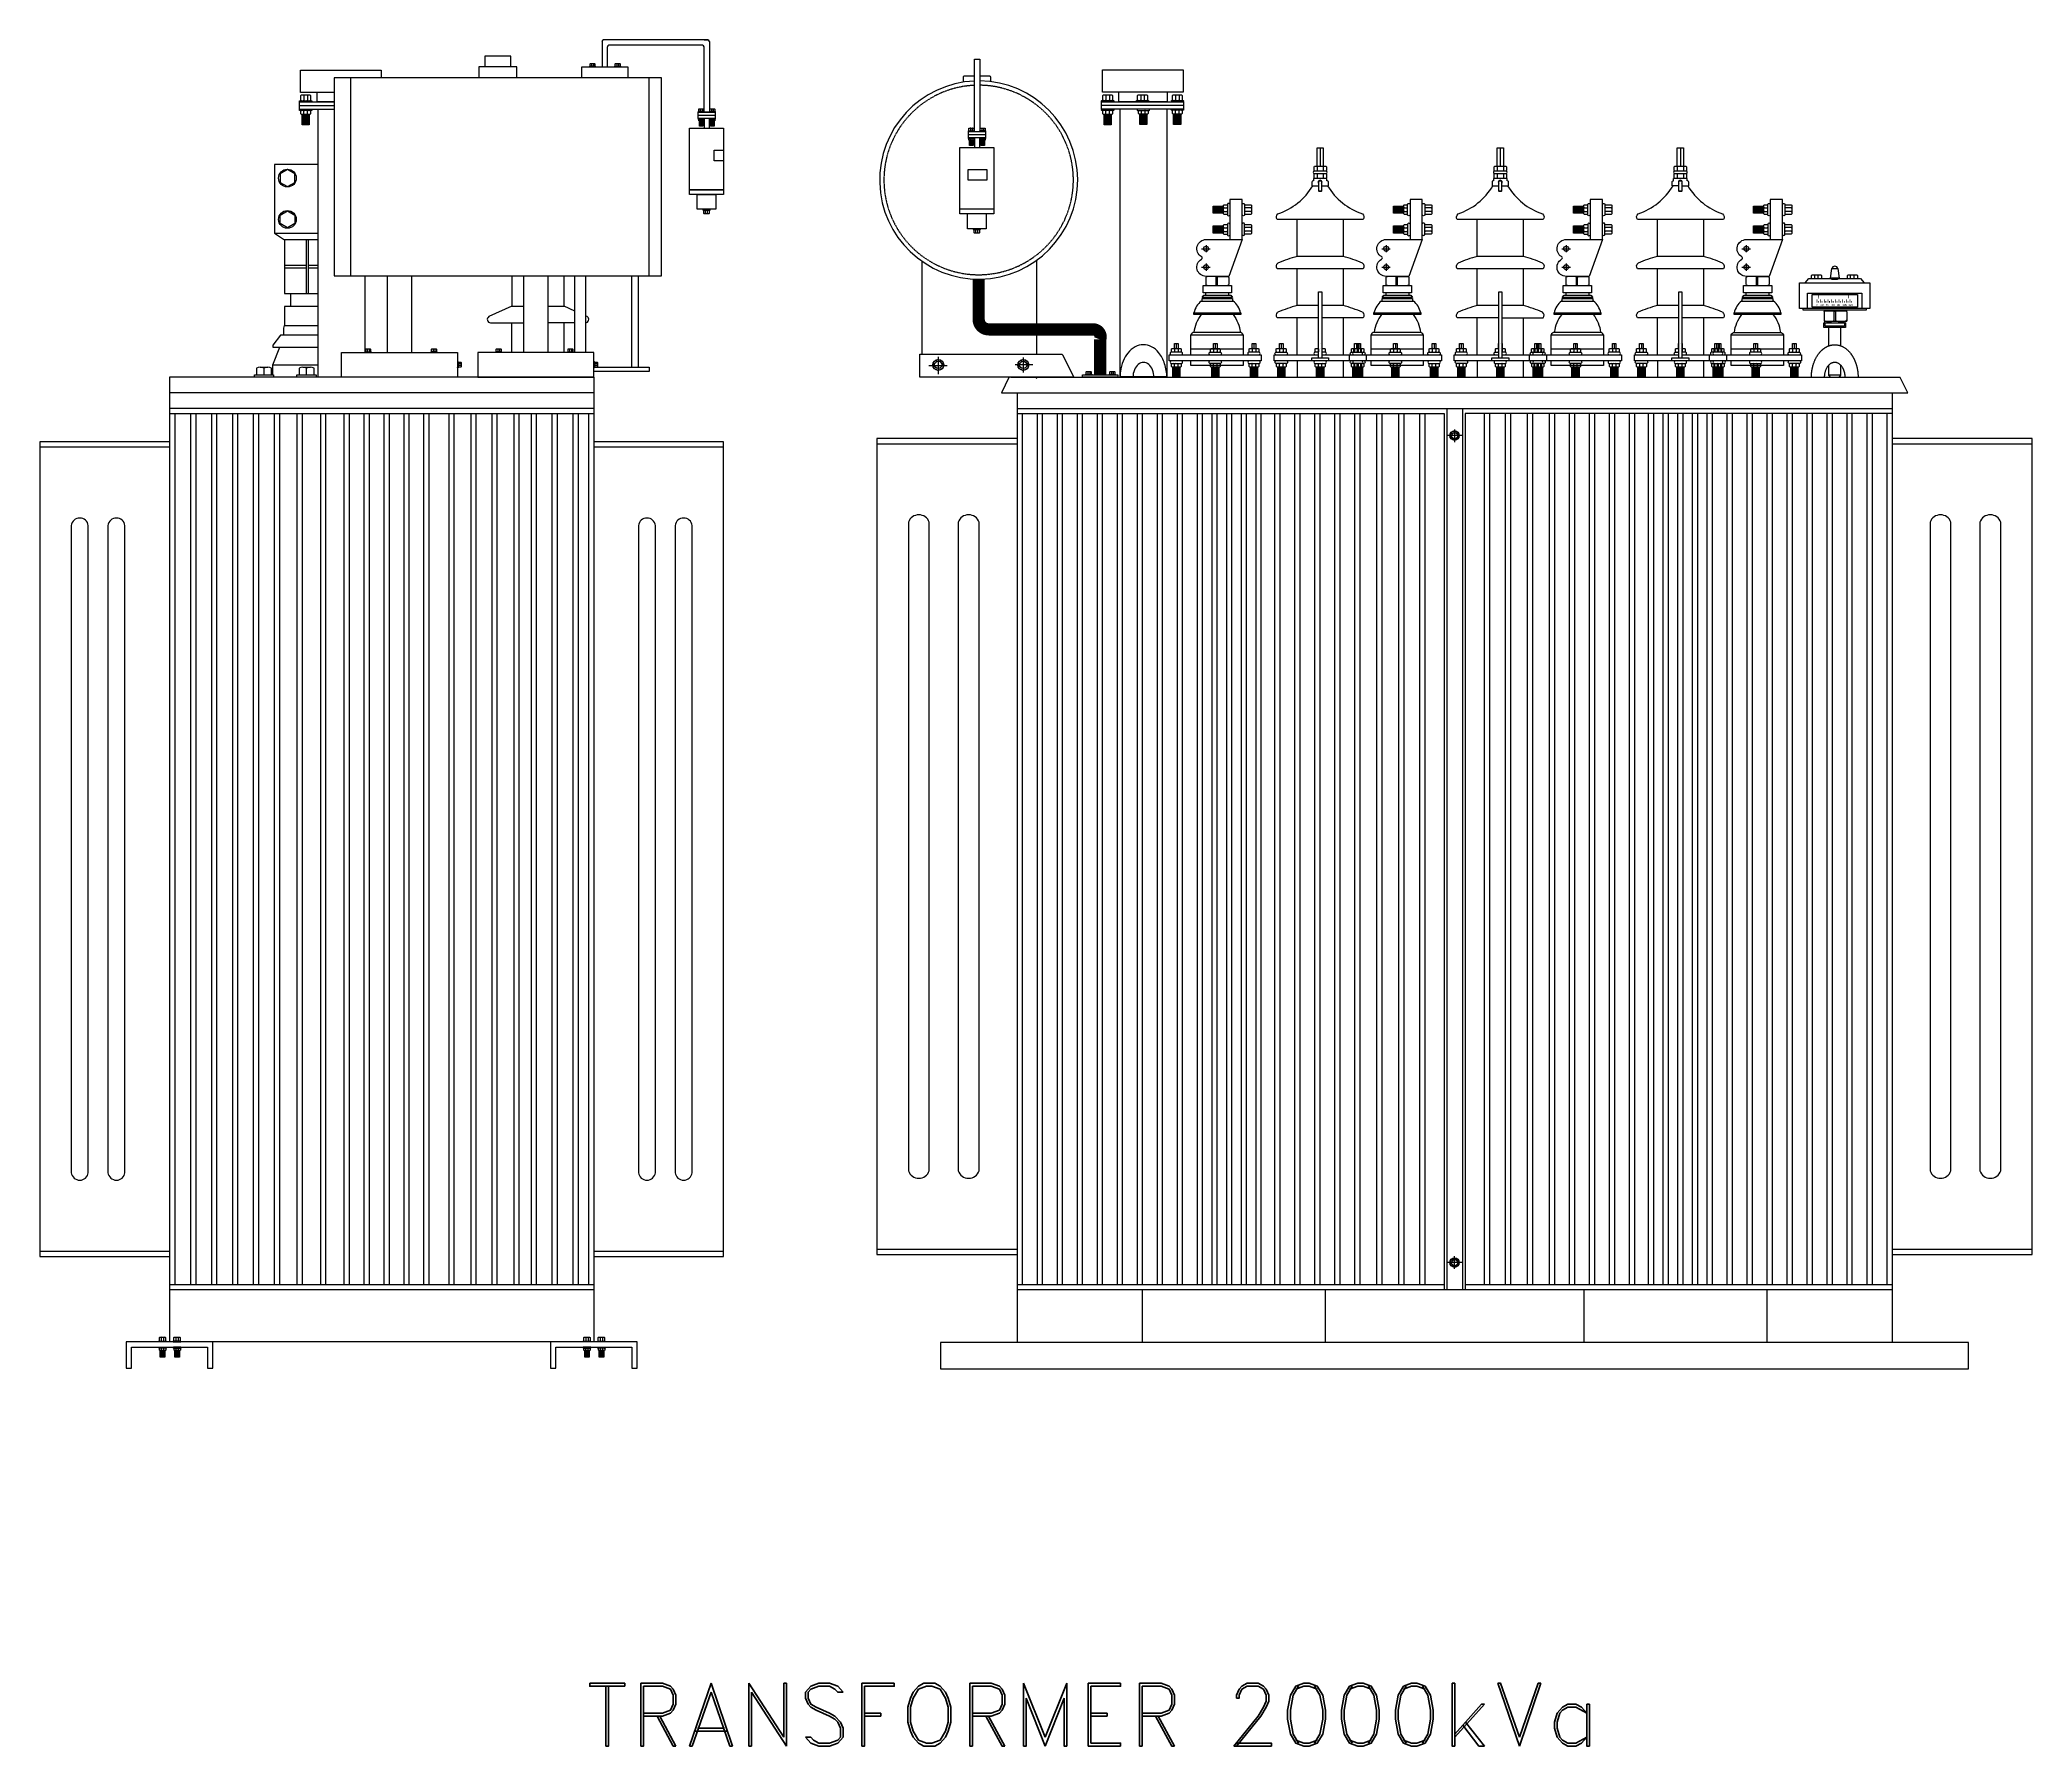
# Model space of a CAD drawing. Header units: millimetres. Extents: x 20927 to 53748, y 38421 to 54891.
# Drawn here: x 37100 to 40903, y 43697 to 46954 of the extents above; entities that cross this region are included whole.
import ezdxf
from ezdxf.enums import TextEntityAlignment as Align

# ---------------------------------------------------------------- set-up
doc = ezdxf.new("R2010")
doc.units = ezdxf.units.MM
doc.linetypes.add('CENTERX2', pattern=[101.6, 63.5, -12.7, 12.7, -12.7])
doc.linetypes.add('DASHEDX2', pattern=[1.5, 1, -0.5])
doc.layers.add('Btrans.', color=2, linetype='Continuous')
doc.layers.add('HIGHT', color=8, linetype='Continuous')
doc.styles.get("Standard").update_dxf_attribs({"font": 'arial.ttf'})
doc.styles.add('tx1', font='romand.shx')

# ---------------------------------------------------------------- blocks, each defined once
blk = doc.blocks.new('A$C6F5A6055-flat-10')
at = {"layer": 'HIGHT'}
for p, q in [((0, 328.3), (0, 279.9)), ((201.8, 331.4), (3.1, 331.4)), ((10.1, 318.1), (10.1, 279.9)), ((191.7, 321.3), (13.3, 321.3)), ((194.8, 331.4), (201.8, 331.4)), ((194.8, 193.4), (194.8, 318.1)), ((204.9, 328.3), (204.9, 193.4)), ((183.9, 194.5), (194.4, 194.5)), ((194.4, 193.4), (183.9, 193.4)), ((194.4, 194.5), (184.4, 194.5)), ((184.5, 199.4), (185.1, 200)), ((184.5, 195.1), (184.5, 199.4)), ((185.1, 194.5), (184.5, 195.1)), ((185.1, 200), (187.4, 200)), ((185.1, 194.5), (193.2, 194.5)), ((186.2, 193.4), (192.1, 193.4)), ((186.8, 200), (187.4, 199.4)), ((187.4, 195.1), (186.8, 194.5)), ((187.4, 200), (190.9, 200)), ((188, 200), (187.4, 199.4)), ((187.4, 199.4), (187.4, 195.1)), ((187.4, 195.1), (188, 194.5)), ((190.3, 200), (190.9, 199.4)), ((190.9, 195.1), (190.3, 194.5)), ((190.9, 200), (193.2, 200)), ((191.5, 200), (190.9, 199.4)), ((190.9, 199.4), (190.9, 195.1)), ((190.9, 195.1), (191.5, 194.5)), ((193.2, 200), (193.8, 199.4)), ((193.8, 195.1), (193.2, 194.5)), ((193.8, 199.4), (193.8, 195.1)), ((204.9, 193.4), (194.8, 193.4)), ((205.4, 194.5), (215.9, 194.5)), ((215.9, 193.4), (205.4, 193.4)), ((215.9, 194.5), (205.9, 194.5)), ((206, 199.4), (206.6, 200)), ((206, 195.1), (206, 199.4)), ((206.6, 194.5), (206, 195.1)), ((206.6, 200), (208.9, 200)), ((206.6, 194.5), (214.7, 194.5)), ((207.7, 193.4), (213.6, 193.4)), ((208.3, 200), (208.9, 199.4)), ((208.9, 195.1), (208.3, 194.5)), ((209.5, 200), (208.9, 199.4)), ((208.9, 200), (212.4, 200)), ((208.9, 199.4), (208.9, 195.1)), ((208.9, 195.1), (209.5, 194.5)), ((211.8, 200), (212.4, 199.4)), ((212.4, 195.1), (211.8, 194.5)), ((213, 200), (212.4, 199.4)), ((212.4, 200), (214.7, 200)), ((212.4, 199.4), (212.4, 195.1)), ((212.4, 195.1), (213, 194.5)), ((214.7, 200), (215.3, 199.4)), ((215.3, 195.1), (214.7, 194.5)), ((215.3, 199.4), (215.3, 195.1)), ((183.8, 187.4), (215.9, 187.4)), ((183.9, 181.5), (194.4, 181.5)), ((194.4, 180.3), (183.9, 180.3)), ((184, 180.3), (193.9, 180.3)), ((184.5, 179.7), (185.1, 180.3)), ((184.5, 177.2), (184.5, 179.7)), ((185.1, 176.6), (184.5, 177.2)), ((193.2, 180.3), (185.1, 180.3)), ((187.4, 176.6), (185.1, 176.6)), ((185.8, 166.7), (185.8, 176.6)), ((192.5, 176.1), (185.8, 176.1)), ((192.5, 175.1), (185.8, 175.1)), ((192.5, 175.1), (185.8, 175.1)), ((192.5, 174.1), (185.8, 174.1)), ((192.5, 174.1), (185.8, 174.1)), ((192.5, 173), (185.8, 173)), ((192.5, 173), (185.8, 173)), ((192.5, 172), (185.8, 172)), ((192.5, 172), (185.8, 172)), ((192.5, 170.9), (185.8, 170.9)), ((192.5, 170.9), (185.8, 170.9)), ((192.5, 169.9), (185.8, 169.9)), ((192.5, 169.9), (185.8, 169.9)), ((192.5, 168.8), (185.8, 168.8)), ((192.5, 168.8), (185.8, 168.8)), ((192.5, 167.8), (185.8, 167.8)), ((192.5, 167.8), (185.8, 167.8)), ((192.5, 166.7), (185.8, 166.7)), ((192.1, 181.5), (186.2, 181.5)), ((187.4, 179.7), (186.8, 180.3)), ((186.8, 176.6), (187.4, 177.2)), ((187.4, 179.7), (188, 180.3)), ((187.4, 177.2), (187.4, 179.7)), ((188, 176.6), (187.4, 177.2)), ((190.9, 176.6), (187.4, 176.6)), ((190.9, 179.7), (190.3, 180.3)), ((190.3, 176.6), (190.9, 177.2)), ((190.9, 179.7), (191.5, 180.3)), ((190.9, 177.2), (190.9, 179.7)), ((191.5, 176.6), (190.9, 177.2)), ((193.2, 176.6), (190.9, 176.6)), ((192.5, 176.6), (192.5, 166.7)), ((193.2, 180.3), (193.8, 179.7)), ((193.8, 177.2), (193.2, 176.6)), ((193.8, 179.7), (193.8, 177.2)), ((195.3, 181.5), (195.3, 162.6)), ((204.4, 181.5), (204.4, 162.6)), ((205.4, 181.5), (215.9, 181.5)), ((215.9, 180.3), (205.4, 180.3)), ((205.5, 180.3), (215.4, 180.3)), ((206, 179.7), (206.6, 180.3)), ((206, 177.2), (206, 179.7)), ((206.6, 176.6), (206, 177.2)), ((214.7, 180.3), (206.6, 180.3)), ((208.9, 176.6), (206.6, 176.6)), ((207.3, 166.7), (207.3, 176.6)), ((214, 176.1), (207.3, 176.1)), ((214, 175.1), (207.3, 175.1)), ((214, 175.1), (207.3, 175.1)), ((214, 174.1), (207.3, 174.1)), ((214, 174.1), (207.3, 174.1)), ((214, 173), (207.3, 173)), ((214, 173), (207.3, 173)), ((214, 172), (207.3, 172)), ((214, 172), (207.3, 172)), ((214, 170.9), (207.3, 170.9)), ((214, 170.9), (207.3, 170.9)), ((214, 169.9), (207.3, 169.9)), ((214, 169.9), (207.3, 169.9)), ((214, 168.8), (207.3, 168.8)), ((214, 168.8), (207.3, 168.8)), ((214, 167.8), (207.3, 167.8)), ((214, 167.8), (207.3, 167.8)), ((214, 166.7), (207.3, 166.7)), ((213.6, 181.5), (207.7, 181.5)), ((208.9, 179.7), (208.3, 180.3)), ((208.3, 176.6), (208.9, 177.2)), ((208.9, 179.7), (209.5, 180.3)), ((208.9, 177.2), (208.9, 179.7)), ((209.5, 176.6), (208.9, 177.2)), ((212.4, 176.6), (208.9, 176.6)), ((212.4, 179.7), (211.8, 180.3)), ((211.8, 176.6), (212.4, 177.2)), ((212.4, 179.7), (213, 180.3)), ((212.4, 177.2), (212.4, 179.7)), ((213, 176.6), (212.4, 177.2)), ((214.7, 176.6), (212.4, 176.6)), ((214, 176.6), (214, 166.7)), ((214.7, 180.3), (215.3, 179.7)), ((215.3, 177.2), (214.7, 176.6)), ((215.3, 179.7), (215.3, 177.2)), ((205.8, 8), (193.1, 8)), ((193.1, 6.6), (205.8, 6.6)), ((205.7, 6.6), (193.8, 6.6)), ((194.6, 6.6), (193.9, 5.9)), ((193.9, 5.9), (193.9, 0.7)), ((193.9, 0.7), (194.6, 0)), ((194.6, 6.6), (204.4, 6.6)), ((196, 8), (203, 8)), ((197.4, 5.9), (196.7, 6.6)), ((196.7, 0), (197.4, 0.7)), ((197.4, 5.9), (198.1, 6.6)), ((197.4, 0.7), (197.4, 5.9)), ((198.1, 0), (197.4, 0.7)), ((201.5, 5.9), (200.8, 6.6)), ((200.8, 0), (201.5, 0.7)), ((201.5, 5.9), (202.2, 6.6)), ((201.5, 0.7), (201.5, 5.9)), ((202.2, 0), (201.5, 0.7)), ((205.1, 5.9), (204.4, 6.6)), ((204.4, 0), (205.1, 0.7)), ((205.1, 0.7), (205.1, 5.9)), ((194.6, 0), (197.4, 0)), ((197.4, 0), (201.5, 0)), ((201.5, 0), (204.4, 0))]:
    blk.add_line(p, q, dxfattribs=at)
for points in [[(183.8, 193.4), (215.9, 193.4), (215.9, 181.5), (183.8, 181.5)], [(166.9, 162.6), (232, 162.6), (232, 45), (166.9, 45)], [(166.9, 45), (232, 45), (232, 45), (166.9, 45)], [(166.9, 45), (232, 45), (232, 36), (166.9, 36)], [(181.5, 36), (217.4, 36), (217.4, 8), (181.5, 8)]]:
    blk.add_lwpolyline(points, close=True, dxfattribs=at)
blk.add_lwpolyline([(232, 100.6), (214.1, 100.6), (214.1, 120.8), (232, 120.8)], dxfattribs=at)
for centre, radius, start, end in [((3.1, 328.3), 3.12, 90, 180), ((13.3, 318.1), 3.12, 90, 180), ((191.7, 318.1), 3.12, 0, 90), ((201.8, 328.3), 3.12, 0, 90), ((183.8, 194), 0.591, 82.7348, 277.2652), ((194.5, 194), 0.591, 262.7348, 97.2652), ((205.3, 194), 0.591, 82.7348, 277.2652), ((216, 194), 0.591, 262.7348, 97.2652), ((183.8, 180.9), 0.591, 82.7348, 277.2652), ((194.5, 180.9), 0.591, 262.7348, 97.2652), ((205.3, 180.9), 0.591, 82.7348, 277.2652), ((216, 180.9), 0.591, 262.7348, 97.2652), ((193.1, 7.3), 0.709, 82.7348, 277.2652), ((205.9, 7.3), 0.709, 262.7348, 97.2652)]:
    blk.add_arc(centre, radius, start, end, dxfattribs=at)

msp = doc.modelspace()

# ---------------------------------------------------------------- linework, layer by layer
at = {"layer": 'Btrans.'}
for p, q in [((37347.5, 46310.2), (37347.5, 44468.7)), ((38157.5, 46280.2), (37347.5, 46280.2)), ((38157.6, 46310.2), (37347.6, 46310.2)), ((38157.5, 46310.2), (38157.5, 44468.7)), ((38965.2, 46280.3), (38965.2, 44467.6)), ((40635.2, 46280.3), (40635.2, 44467.6)), ((38157.5, 46250.2), (37347.5, 46250.2)), ((38157.5, 46240.2), (37347.5, 46240.2)), ((38965.2, 46250.3), (40635.2, 46250.3)), ((39785.2, 46250.3), (39785.2, 44568.6)), ((39815.2, 46250.3), (39815.2, 44568.6)), ((37347.5, 46176.4), (37100, 46176.4)), ((38405, 46176.4), (38157.5, 46176.4)), ((38697.7, 44645.9), (38965.2, 44645.9)), ((40635.2, 44645.9), (40902.7, 44645.9)), ((37100, 44642.1), (37347.5, 44642.1)), ((38157.5, 44642.1), (38405, 44642.1)), ((37347.5, 44578.7), (38157.5, 44578.7)), ((37347.5, 44568.7), (38157.5, 44568.7)), ((38965.2, 44578.2), (39780.2, 44578.2)), ((38965.2, 44568.6), (40635.2, 44568.6)), ((39204.2, 44568.6), (39204.2, 44467.6)), ((39553.2, 44568.6), (39553.2, 44467.6)), ((39820.2, 44578.2), (40635.2, 44578.2)), ((40047.2, 44568.6), (40047.2, 44467.6)), ((40396.2, 44568.6), (40396.2, 44467.6))]:
    msp.add_line(p, q, dxfattribs=at)
for points in [[(38949.6, 46309.2), (38935.2, 46280.3), (40665.2, 46280.3), (40650.7, 46309.2), (38953.2, 46309.2)], [(37347.5, 46186.4), (37100, 46186.4), (37100, 44632.1), (37347.5, 44632.1)], [(38157.5, 44632.1), (38405, 44632.1), (38405, 46186.4), (38157.5, 46186.4)], [(38965.2, 46192.6), (38697.7, 46192.6), (38697.7, 44635.9), (38965.2, 44635.9)], [(38697.7, 46182.6), (38965.2, 46182.6)], [(40635.2, 44635.9), (40902.7, 44635.9), (40902.7, 46192.6), (40635.2, 46192.6)], [(40635.2, 46182.6), (40902.7, 46182.6)], [(38075, 44468.7), (38075, 44418.7), (38085, 44418.7), (38085, 44458.7), (38230, 44458.7), (38230, 44418.7), (38240, 44418.7), (38240, 44468.7), (37265, 44468.7), (37265, 44418.7), (37275, 44418.7), (37275, 44458.7), (37420, 44458.7), (37420, 44418.7), (37430, 44418.7), (37430, 44468.7)]]:
    msp.add_lwpolyline(points, dxfattribs=at)
msp.add_lwpolyline([(38818.9, 44417.6), (40781.4, 44417.6), (40781.4, 44467.6), (38818.9, 44467.6)], close=True, dxfattribs=at)
at = {"layer": 'HIGHT'}
for p, q in [((38153.1, 46907.9), (38153.1, 46903.6)), ((38156.6, 46907.9), (38156.6, 46903.6)), ((38201.2, 46907.9), (38201.2, 46903.6)), ((38204.7, 46907.9), (38204.7, 46903.6)), ((37605.2, 46848.4), (37604, 46847.3)), ((37612.1, 46848.4), (37610.9, 46847.3)), ((37603.8, 46817.3), (37605, 46818.5)), ((37605, 46811), (37603.8, 46812.2)), ((37604, 46838.7), (37605.2, 46837.5)), ((37610.8, 46817.3), (37611.9, 46818.5)), ((37611.9, 46811), (37610.8, 46812.2)), ((37610.9, 46838.7), (37612.1, 46837.5)), ((39144.7, 46810.5), (39131.2, 46810.5)), ((39134.5, 46812.5), (39134.5, 46817.6)), ((39134.6, 46847.6), (39134.6, 46839)), ((39141.4, 46812.5), (39141.4, 46817.6)), ((39141.5, 46847.6), (39141.5, 46839)), ((39213.1, 46810.7), (39199.6, 46810.7)), ((39201.2, 46847.6), (39201.2, 46839)), ((39202.9, 46812.8), (39202.9, 46817.9)), ((39208.1, 46847.6), (39208.1, 46839)), ((39209.8, 46812.8), (39209.8, 46817.9)), ((39277.6, 46810.9), (39264.1, 46810.9)), ((39267.4, 46813), (39267.4, 46818.1)), ((39267.9, 46847.7), (39267.9, 46839.1)), ((39274.4, 46813), (39274.4, 46818.1)), ((39274.8, 46847.7), (39274.8, 46839.1)), ((37614, 46810.2), (37600.5, 46810.2)), ((37614, 46808.1), (37600.5, 46808.1)), ((37614, 46806), (37600.5, 46806)), ((37614, 46803.9), (37600.5, 46803.9)), ((37614, 46801.8), (37600.5, 46801.8)), ((37614, 46799.7), (37600.5, 46799.7)), ((37614, 46797.6), (37600.5, 46797.6)), ((37614, 46795.5), (37600.5, 46795.5)), ((37614, 46793.4), (37600.5, 46793.4)), ((38872.7, 46772.8), (38904.8, 46772.8)), ((38876.3, 46784.8), (38876.3, 46780.5)), ((38879.8, 46784.8), (38879.8, 46780.5)), ((38897.8, 46784.8), (38897.8, 46780.5)), ((38901.3, 46784.8), (38901.3, 46780.5)), ((39144.7, 46808.4), (39131.2, 46808.4)), ((39144.7, 46806.3), (39131.2, 46806.3)), ((39144.7, 46804.2), (39131.2, 46804.2)), ((39144.7, 46802.1), (39131.2, 46802.1)), ((39144.7, 46800), (39131.2, 46800)), ((39144.7, 46797.9), (39131.2, 46797.9)), ((39144.7, 46795.8), (39131.2, 46795.8)), ((39144.7, 46793.7), (39131.2, 46793.7)), ((39213.1, 46808.6), (39199.6, 46808.6)), ((39213.1, 46806.5), (39199.6, 46806.5)), ((39213.1, 46804.4), (39199.6, 46804.4)), ((39213.1, 46802.3), (39199.6, 46802.3)), ((39213.1, 46800.3), (39199.6, 46800.3)), ((39213.1, 46798.2), (39199.6, 46798.2)), ((39213.1, 46796.1), (39199.6, 46796.1)), ((39213.1, 46794), (39199.6, 46794)), ((39277.6, 46808.8), (39264.1, 46808.8)), ((39277.6, 46806.7), (39264.1, 46806.7)), ((39277.6, 46804.6), (39264.1, 46804.6)), ((39277.6, 46802.6), (39264.1, 46802.6)), ((39277.6, 46800.5), (39264.1, 46800.5)), ((39277.6, 46798.4), (39264.1, 46798.4)), ((39277.6, 46796.3), (39264.1, 46796.3)), ((39277.6, 46794.2), (39264.1, 46794.2)), ((38881.4, 46761.5), (38874.7, 46761.5)), ((38881.4, 46760.4), (38874.7, 46760.4)), ((38881.4, 46759.4), (38874.7, 46759.4)), ((38881.4, 46758.3), (38874.7, 46758.3)), ((38881.4, 46757.3), (38874.7, 46757.3)), ((38881.4, 46756.3), (38874.7, 46756.3)), ((38881.4, 46755.2), (38874.7, 46755.2)), ((38881.4, 46754.2), (38874.7, 46754.2)), ((38881.4, 46753.1), (38874.7, 46753.1)), ((38876.3, 46765.1), (38875.8, 46765.6)), ((38876.9, 46761.9), (38876.3, 46762.5)), ((38879.8, 46765.1), (38879.2, 46765.6)), ((38879.2, 46761.9), (38879.8, 46762.5)), ((38884.2, 46766.8), (38884.2, 46748)), ((38893.3, 46766.8), (38893.3, 46748)), ((38902.9, 46761.5), (38896.2, 46761.5)), ((38902.9, 46760.4), (38896.2, 46760.4)), ((38902.9, 46759.4), (38896.2, 46759.4)), ((38902.9, 46758.4), (38896.2, 46758.4)), ((38902.9, 46757.3), (38896.2, 46757.3)), ((38902.9, 46756.3), (38896.2, 46756.3)), ((38902.9, 46755.2), (38896.2, 46755.2)), ((38902.9, 46754.2), (38896.2, 46754.2)), ((38902.9, 46753.1), (38896.2, 46753.1)), ((38897.8, 46765.1), (38898.4, 46765.6)), ((38898.4, 46761.9), (38897.8, 46762.5)), ((38901.3, 46765.1), (38900.7, 46765.6)), ((38900.7, 46761.9), (38901.3, 46762.5)), ((39543.7, 46747.6), (39543.7, 46712.5)), ((39887.5, 46747.6), (39887.5, 46712.5)), ((40231.2, 46747.6), (40231.2, 46712.5)), ((39537.9, 46711.3), (39537.9, 46704.3)), ((39537.9, 46697.2), (39537.9, 46690.2)), ((39549.6, 46711.3), (39549.6, 46704.3)), ((39549.6, 46697.2), (39549.6, 46690.2)), ((39881.6, 46711.3), (39881.6, 46704.3)), ((39893.4, 46711.3), (39893.4, 46704.3)), ((40225.4, 46711.3), (40225.4, 46704.3)), ((40225.4, 46697.2), (40225.4, 46690.2)), ((40237.1, 46711.3), (40237.1, 46704.3)), ((40237.1, 46697.2), (40237.1, 46690.2)), ((39540.9, 46664.9), (39540.9, 46683.9)), ((39881.6, 46690.2), (39882.8, 46689)), ((39884.6, 46664.9), (39884.6, 46683.9)), ((39893.4, 46690.2), (39892.2, 46689)), ((40228.4, 46664.9), (40228.4, 46683.9)), ((39341.8, 46623), (39341.8, 46636.5)), ((39343.8, 46623), (39343.8, 46636.5)), ((39345.9, 46623), (39345.9, 46636.5)), ((39348, 46623), (39348, 46636.5)), ((39350.1, 46623), (39350.1, 46636.5)), ((39352.2, 46623), (39352.2, 46636.5)), ((39354.3, 46623), (39354.3, 46636.5)), ((39356.4, 46623), (39356.4, 46636.5)), ((39358.5, 46623), (39358.5, 46636.5)), ((39359.4, 46632.1), (39360.6, 46633.2)), ((39365.6, 46633.2), (39366.8, 46632.1)), ((39365.6, 46626.3), (39366.8, 46627.5)), ((39411.7, 46633.2), (39400.8, 46633.2)), ((39411.7, 46626.3), (39400.8, 46626.3)), ((39685.5, 46623), (39685.5, 46636.5)), ((39687.6, 46623), (39687.6, 46636.5)), ((39689.7, 46623), (39689.7, 46636.5)), ((39691.8, 46623), (39691.8, 46636.5)), ((39693.9, 46623), (39693.9, 46636.5)), ((39696, 46623), (39696, 46636.5)), ((39698.1, 46623), (39698.1, 46636.5)), ((39700.2, 46623), (39700.2, 46636.5)), ((39702.3, 46623), (39702.3, 46636.5)), ((39703.1, 46634.4), (39704.3, 46633.2)), ((39703.1, 46627.5), (39704.3, 46626.3)), ((39709.4, 46633.2), (39710.6, 46634.4)), ((39755.5, 46633.2), (39744.5, 46633.2)), ((39755.5, 46626.3), (39744.5, 46626.3)), ((40029.3, 46623), (40029.3, 46636.5)), ((40031.3, 46623), (40031.3, 46636.5)), ((40033.4, 46623), (40033.4, 46636.5)), ((40035.5, 46623), (40035.5, 46636.5)), ((40037.6, 46623), (40037.6, 46636.5)), ((40039.7, 46623), (40039.7, 46636.5)), ((40041.8, 46623), (40041.8, 46636.5)), ((40043.9, 46623), (40043.9, 46636.5)), ((40046, 46623), (40046, 46636.5)), ((40046.9, 46632.1), (40048.1, 46633.2)), ((40053.1, 46633.2), (40054.3, 46632.1)), ((40053.1, 46626.3), (40054.3, 46627.5)), ((40088.3, 46633.2), (40087.1, 46632.1)), ((40088.3, 46626.3), (40087.1, 46625.1)), ((40100.4, 46632.1), (40099.2, 46633.2)), ((40100.4, 46627.5), (40099.2, 46626.3)), ((40373, 46623), (40373, 46636.5)), ((40375.1, 46623), (40375.1, 46636.5)), ((40377.2, 46623), (40377.2, 46636.5)), ((40379.3, 46623), (40379.3, 46636.5)), ((40381.4, 46623), (40381.4, 46636.5)), ((40383.5, 46623), (40383.5, 46636.5)), ((40385.6, 46623), (40385.6, 46636.5)), ((40387.7, 46623), (40387.7, 46636.5)), ((40389.8, 46623), (40389.8, 46636.5)), ((40390.6, 46634.4), (40391.8, 46633.2)), ((40390.6, 46627.5), (40391.8, 46626.3)), ((40396.9, 46633.2), (40398.1, 46634.4)), ((40444.2, 46634.4), (40443, 46633.2)), ((40444.2, 46625.1), (40443, 46626.3)), ((37547.6, 46584.8), (37631.2, 46584.8)), ((38886.3, 46591.2), (38885.6, 46591.9)), ((38885.6, 46585.3), (38886.3, 46586)), ((38890.5, 46591.2), (38889.8, 46591.9)), ((38889.8, 46585.3), (38890.5, 46586)), ((39341.8, 46584.9), (39341.8, 46598.5)), ((39343.8, 46584.9), (39343.8, 46598.5)), ((39345.9, 46584.9), (39345.9, 46598.5)), ((39348, 46584.9), (39348, 46598.5)), ((39350.1, 46584.9), (39350.1, 46598.5)), ((39352.2, 46584.9), (39352.2, 46598.5)), ((39354.3, 46584.9), (39354.3, 46598.5)), ((39356.4, 46584.9), (39356.4, 46598.5)), ((39358.5, 46584.9), (39358.5, 46598.5)), ((39359.4, 46594), (39360.6, 46595.1)), ((39359.4, 46589.4), (39360.6, 46588.2)), ((39365.6, 46595.1), (39366.8, 46594)), ((39365.6, 46588.2), (39366.8, 46589.4)), ((39400.8, 46595.6), (39399.6, 46594.4)), ((39400.8, 46588.7), (39399.6, 46589.8)), ((39412.9, 46594.4), (39411.7, 46595.6)), ((39412.9, 46589.8), (39411.7, 46588.7)), ((39685.5, 46584.9), (39685.5, 46598.5)), ((39687.6, 46584.9), (39687.6, 46598.5)), ((39689.7, 46584.9), (39689.7, 46598.5)), ((39691.8, 46584.9), (39691.8, 46598.5)), ((39693.9, 46584.9), (39693.9, 46598.5)), ((39696, 46584.9), (39696, 46598.5)), ((39698.1, 46584.9), (39698.1, 46598.5)), ((39700.2, 46584.9), (39700.2, 46598.5)), ((39702.3, 46584.9), (39702.3, 46598.5)), ((39703.1, 46596.3), (39704.3, 46595.1)), ((39704.3, 46588.2), (39709.4, 46588.2)), ((39709.4, 46595.1), (39710.6, 46596.3)), ((39755.5, 46595.6), (39744.5, 46595.6)), ((39755.5, 46588.7), (39744.5, 46588.7)), ((40029.3, 46584.9), (40029.3, 46598.5)), ((40031.3, 46584.9), (40031.3, 46598.5)), ((40033.4, 46584.9), (40033.4, 46598.5)), ((40035.5, 46584.9), (40035.5, 46598.5)), ((40037.6, 46584.9), (40037.6, 46598.5)), ((40039.7, 46584.9), (40039.7, 46598.5)), ((40041.8, 46584.9), (40041.8, 46598.5)), ((40043.9, 46584.9), (40043.9, 46598.5)), ((40046, 46584.9), (40046, 46598.5)), ((40046.9, 46594), (40048.1, 46595.1)), ((40046.9, 46589.4), (40048.1, 46588.2)), ((40053.1, 46595.1), (40054.3, 46594)), ((40053.1, 46588.2), (40054.3, 46589.4)), ((40088.3, 46595.6), (40087.1, 46594.4)), ((40088.3, 46588.7), (40087.1, 46589.8)), ((40100.4, 46594.4), (40099.2, 46595.6)), ((40100.4, 46589.8), (40099.2, 46588.7)), ((40373, 46584.9), (40373, 46598.5)), ((40375.1, 46584.9), (40375.1, 46598.5)), ((40377.2, 46584.9), (40377.2, 46598.5)), ((40379.3, 46584.9), (40379.3, 46598.5)), ((40381.4, 46584.9), (40381.4, 46598.5)), ((40383.5, 46584.9), (40383.5, 46598.5)), ((40385.6, 46584.9), (40385.6, 46598.5)), ((40387.7, 46584.9), (40387.7, 46598.5)), ((40389.8, 46584.9), (40389.8, 46598.5)), ((40390.6, 46596.3), (40391.8, 46595.1)), ((40391.8, 46588.2), (40396.9, 46588.2)), ((40396.9, 46595.1), (40398.1, 46596.3)), ((40443, 46588.7), (40432, 46588.7)), ((40444.2, 46596.8), (40443, 46595.6)), ((37608.2, 46572.3), (37608.2, 46469.8)), ((37612, 46572.3), (37612, 46469.8)), ((37567, 46523.6), (37608.2, 46523.6)), ((37567, 46518.4), (37608.2, 46518.4)), ((37612, 46523.6), (37631.2, 46523.6)), ((37612, 46518.4), (37631.2, 46518.4)), ((38783.9, 46354), (38783.9, 46531.2)), ((39002.2, 46532.8), (39002.2, 46412.8)), ((40487.6, 46503.9), (40486.4, 46505.1)), ((40486.4, 46497.7), (40487.6, 46498.9)), ((40494.5, 46503.9), (40493.3, 46505.1)), ((40493.3, 46497.7), (40494.5, 46498.9)), ((40556.2, 46498.9), (40556.2, 46503.9)), ((40563.1, 46498.9), (40563.1, 46503.9)), ((38121.3, 46436), (38100.9, 46445.1)), ((38000.9, 46357.1), (38000.9, 46413.9)), ((38121.3, 46413.9), (38070.3, 46413.9)), ((38100.9, 46357.1), (38100.9, 46413.9)), ((39499.8, 46352.7), (39499.8, 46423)), ((39587.7, 46423), (39587.7, 46352.7)), ((39843.5, 46352.7), (39843.5, 46423)), ((39931.4, 46423), (39931.4, 46352.7)), ((40187.3, 46352.7), (40187.3, 46423)), ((40275.2, 46423), (40275.2, 46352.7)), ((37724.4, 46363.7), (37725, 46363.1)), ((37725, 46358.8), (37724.4, 46358.2)), ((37729, 46363.7), (37728.5, 46363.1)), ((37728.5, 46358.8), (37729, 46358.2)), ((37850.2, 46363.7), (37850.7, 46363.1)), ((37850.7, 46358.8), (37850.2, 46358.2)), ((37854.8, 46363.7), (37854.2, 46363.1)), ((37854.2, 46358.8), (37854.8, 46358.2)), ((37973.4, 46363.7), (37974, 46363.1)), ((37974, 46358.8), (37973.4, 46358.2)), ((37978, 46363.7), (37977.4, 46363.1)), ((37977.4, 46358.8), (37978, 46358.2)), ((38110.4, 46363.7), (38111, 46363.1)), ((38111, 46358.8), (38110.4, 46358.2)), ((38115.1, 46363.7), (38114.5, 46363.1)), ((38114.5, 46358.8), (38115.1, 46358.2)), ((39002.2, 46389.4), (39002.2, 46354)), ((39266.8, 46364.8), (39265.7, 46363.7)), ((39265.7, 46358.6), (39266.8, 46357.4)), ((39269.1, 46374.3), (39269.1, 46364.8)), ((39273.8, 46364.8), (39272.6, 46363.7)), ((39272.6, 46358.6), (39273.8, 46357.4)), ((39341.3, 46364.8), (39340.1, 46363.7)), ((39340.1, 46358.6), (39341.3, 46357.4)), ((39343.6, 46374.3), (39343.6, 46364.8)), ((39348.2, 46364.8), (39347, 46363.7)), ((39347, 46358.6), (39348.2, 46357.4)), ((39415, 46364.8), (39413.9, 46363.7)), ((39413.9, 46358.6), (39415, 46357.4)), ((39417.3, 46374.3), (39417.3, 46364.8)), ((39419.6, 46364.8), (39420.8, 46363.7)), ((39420.8, 46358.6), (39422, 46357.4)), ((39464.7, 46364.8), (39465.9, 46363.7)), ((39465.9, 46358.6), (39464.7, 46357.4)), ((39469.3, 46374.3), (39469.3, 46364.8)), ((39471.6, 46364.8), (39472.8, 46363.7)), ((39472.8, 46358.6), (39474, 46357.4)), ((39539.1, 46364.8), (39540.3, 46363.7)), ((39540.3, 46358.6), (39539.1, 46357.4)), ((39543.7, 46374.3), (39543.8, 46374.3)), ((39543.7, 46364.8), (39543.8, 46364.8)), ((39548.4, 46364.8), (39547.2, 46363.7)), ((39547.2, 46358.6), (39548.4, 46357.4)), ((39609.4, 46363.7), (39609.4, 46358.6)), ((39612.9, 46374.3), (39612.9, 46364.8)), ((39612.9, 46364.8), (39614.1, 46363.7)), ((39614.1, 46364.8), (39614.1, 46374.3)), ((39614.1, 46358.6), (39615.2, 46357.4)), ((39616.3, 46363.7), (39616.3, 46358.6)), ((39616.4, 46374.3), (39616.4, 46364.8)), ((39617.5, 46374.3), (39617.5, 46364.8)), ((39622.2, 46364.8), (39621, 46363.7)), ((39621, 46358.6), (39622.2, 46357.4)), ((39683.8, 46363.7), (39683.8, 46358.6)), ((39687.3, 46374.3), (39687.3, 46364.8)), ((39690.8, 46363.7), (39690.8, 46358.6)), ((39757.6, 46363.7), (39757.6, 46358.6)), ((39761.1, 46374.3), (39761.1, 46364.8)), ((39764.5, 46363.7), (39764.5, 46358.6)), ((39808.5, 46364.8), (39809.6, 46363.7)), ((39809.6, 46358.6), (39808.5, 46357.4)), ((39813.1, 46374.3), (39813.1, 46364.8)), ((39815.4, 46364.8), (39816.5, 46363.7)), ((39816.5, 46358.6), (39817.7, 46357.4)), ((39882.9, 46364.8), (39884, 46363.7)), ((39884, 46358.6), (39882.9, 46357.4)), ((39887.5, 46374.3), (39887.5, 46374.3)), ((39887.5, 46364.8), (39887.5, 46364.8)), ((39892.1, 46364.8), (39891, 46363.7)), ((39891, 46358.6), (39892.1, 46357.4)), ((39954.3, 46364.8), (39953.2, 46363.7)), ((39953.2, 46358.6), (39954.3, 46357.4)), ((39956.6, 46374.3), (39956.6, 46364.8)), ((39956.7, 46364.8), (39957.8, 46363.7)), ((39957.8, 46364.8), (39957.8, 46374.3)), ((39957.8, 46358.6), (39959, 46357.4)), ((39960.1, 46374.3), (39960.1, 46364.8)), ((39961.3, 46364.8), (39960.1, 46363.7)), ((39960.1, 46358.6), (39961.3, 46357.4)), ((39961.3, 46374.3), (39961.3, 46364.8)), ((39965.9, 46364.8), (39964.7, 46363.7)), ((39964.7, 46358.6), (39965.9, 46357.4)), ((40028.8, 46364.8), (40027.6, 46363.7)), ((40027.6, 46358.6), (40028.8, 46357.4)), ((40031.1, 46374.3), (40031.1, 46364.8)), ((40035.7, 46364.8), (40034.5, 46363.7)), ((40034.5, 46358.6), (40035.7, 46357.4)), ((40102.5, 46364.8), (40101.4, 46363.7)), ((40101.4, 46358.6), (40102.5, 46357.4)), ((40104.8, 46374.3), (40104.8, 46364.8)), ((40109.5, 46364.8), (40108.3, 46363.7)), ((40108.3, 46358.6), (40109.5, 46357.4)), ((40152.2, 46364.8), (40153.4, 46363.7)), ((40153.4, 46358.6), (40152.2, 46357.4)), ((40156.8, 46374.3), (40156.8, 46364.8)), ((40159.1, 46364.8), (40160.3, 46363.7)), ((40160.3, 46358.6), (40161.5, 46357.4)), ((40226.6, 46364.8), (40227.8, 46363.7)), ((40227.8, 46358.6), (40226.6, 46357.4)), ((40231.2, 46374.3), (40231.3, 46374.3)), ((40231.2, 46364.8), (40231.3, 46364.8)), ((40235.9, 46364.8), (40234.7, 46363.7)), ((40234.7, 46358.6), (40235.9, 46357.4)), ((40296.9, 46363.7), (40296.9, 46358.6)), ((40300.4, 46374.3), (40300.4, 46364.8)), ((40300.4, 46364.8), (40301.6, 46363.7)), ((40301.6, 46364.8), (40301.6, 46374.3)), ((40301.6, 46358.6), (40302.7, 46357.4)), ((40303.8, 46363.7), (40303.8, 46358.6)), ((40303.9, 46374.3), (40303.9, 46364.8)), ((40305, 46374.3), (40305, 46364.8)), ((40309.7, 46364.8), (40308.5, 46363.7)), ((40308.5, 46358.6), (40309.7, 46357.4)), ((40371.3, 46363.7), (40371.3, 46358.6)), ((40374.8, 46374.3), (40374.8, 46364.8)), ((40377.1, 46364.8), (40378.3, 46363.7)), ((40378.3, 46358.6), (40377.1, 46357.4)), ((40445.1, 46363.7), (40445.1, 46358.6)), ((40448.6, 46374.3), (40448.6, 46364.8)), ((40452, 46363.7), (40452, 46358.6)), ((37520.7, 46329.1), (37535.1, 46329.1)), ((37527.9, 46314.4), (37527.9, 46327.1)), ((37544.5, 46333.5), (37631.2, 46333.5)), ((37601.9, 46329.1), (37616.4, 46329.1)), ((37609.1, 46314.4), (37609.1, 46327.1)), ((37899.1, 46335.4), (37898.5, 46335.9)), ((37899.1, 46331.9), (37898.5, 46331.3)), ((37904, 46335.9), (37903.4, 46335.4)), ((37904, 46331.3), (37903.4, 46331.9)), ((38159.4, 46335.4), (38158.8, 46335.9)), ((38159.4, 46331.9), (38158.8, 46331.3)), ((38164.3, 46335.9), (38163.7, 46335.4)), ((38164.3, 46331.3), (38163.7, 46331.9)), ((39100.3, 46316.1), (39099.7, 46315.5)), ((39100.9, 46321), (39100.3, 46320.4)), ((39103.2, 46321), (39103.8, 46320.4)), ((39103.8, 46316.1), (39103.2, 46315.5)), ((39144.7, 46321), (39145.3, 46320.4)), ((39145.3, 46316.1), (39144.7, 46315.5)), ((39149.3, 46321), (39148.7, 46320.4)), ((39148.7, 46316.1), (39149.3, 46315.5)), ((39276.1, 46328), (39262.6, 46328)), ((39276.1, 46325.9), (39262.6, 46325.9)), ((39276.1, 46323.8), (39262.6, 46323.8)), ((39276.1, 46321.7), (39262.6, 46321.7)), ((39276.1, 46319.6), (39262.6, 46319.6)), ((39276.1, 46317.5), (39262.6, 46317.5)), ((39267.1, 46328.9), (39265.9, 46330.1)), ((39272.8, 46330.1), (39272.8, 46335.1)), ((39350.3, 46328), (39336.8, 46328)), ((39350.3, 46325.9), (39336.8, 46325.9)), ((39350.3, 46323.8), (39336.8, 46323.8)), ((39350.3, 46321.7), (39336.8, 46321.7)), ((39350.3, 46319.6), (39336.8, 46319.6)), ((39350.3, 46317.5), (39336.8, 46317.5)), ((39341.3, 46328.9), (39340.1, 46330.1)), ((39348.2, 46328.9), (39347, 46330.1)), ((39424.3, 46328), (39410.8, 46328)), ((39424.3, 46325.9), (39410.8, 46325.9)), ((39424.3, 46323.8), (39410.8, 46323.8)), ((39424.3, 46321.7), (39410.8, 46321.7)), ((39424.3, 46319.6), (39410.8, 46319.6)), ((39424.3, 46317.5), (39410.8, 46317.5)), ((39415.3, 46328.9), (39414.1, 46330.1)), ((39421, 46330.1), (39421, 46335.1)), ((39476.3, 46328), (39462.8, 46328)), ((39476.3, 46325.9), (39462.8, 46325.9)), ((39476.3, 46323.8), (39462.8, 46323.8)), ((39476.3, 46321.7), (39462.8, 46321.7)), ((39476.3, 46319.6), (39462.8, 46319.6)), ((39476.3, 46317.5), (39462.8, 46317.5)), ((39466.1, 46330.1), (39466.1, 46335.1)), ((39473, 46335.1), (39474.2, 46336.3)), ((39474.2, 46328.9), (39473, 46330.1)), ((39499.8, 46341), (39499.8, 46309)), ((39550.5, 46328), (39537, 46328)), ((39550.5, 46325.9), (39537, 46325.9)), ((39550.5, 46323.8), (39537, 46323.8)), ((39550.5, 46321.7), (39537, 46321.7)), ((39550.5, 46319.6), (39537, 46319.6)), ((39550.5, 46317.5), (39537, 46317.5)), ((39540.3, 46330.1), (39540.3, 46335.1)), ((39547.2, 46330.1), (39547.2, 46335.1)), ((39587.7, 46341.2), (39587.7, 46309)), ((39599.4, 46341), (39599.4, 46352.7)), ((39624.5, 46328), (39606.3, 46328)), ((39624.5, 46325.9), (39606.3, 46325.9)), ((39624.5, 46323.8), (39606.3, 46323.8)), ((39624.5, 46321.7), (39606.3, 46321.7)), ((39624.5, 46319.6), (39606.3, 46319.6)), ((39624.5, 46317.5), (39606.3, 46317.5)), ((39609.6, 46335.1), (39610.8, 46336.3)), ((39611, 46309.2), (39611, 46328.9)), ((39614.3, 46330.1), (39614.3, 46335.1)), ((39615.4, 46328.9), (39616.6, 46330.1)), ((39616.6, 46335.1), (39617.7, 46336.3)), ((39619.8, 46328.9), (39619.8, 46309.2)), ((39621.2, 46330.1), (39621.2, 46335.1)), ((39631.6, 46352.7), (39631.6, 46341)), ((39694, 46328), (39680.5, 46328)), ((39694, 46325.9), (39680.5, 46325.9)), ((39694, 46323.8), (39680.5, 46323.8)), ((39694, 46321.7), (39680.5, 46321.7)), ((39694, 46319.6), (39680.5, 46319.6)), ((39694, 46317.5), (39680.5, 46317.5)), ((39683.8, 46335.1), (39682.7, 46336.3)), ((39682.7, 46328.9), (39683.8, 46330.1)), ((39690.8, 46335.1), (39691.9, 46336.3)), ((39768, 46328), (39754.5, 46328)), ((39768, 46325.9), (39754.5, 46325.9)), ((39768, 46323.8), (39754.5, 46323.8)), ((39768, 46321.7), (39754.5, 46321.7)), ((39768, 46319.6), (39754.5, 46319.6)), ((39768, 46317.5), (39754.5, 46317.5)), ((39757.8, 46335.1), (39756.7, 46336.3)), ((39756.7, 46328.9), (39757.8, 46330.1)), ((39764.8, 46335.1), (39765.9, 46336.3)), ((39765.9, 46328.9), (39764.8, 46330.1)), ((39820, 46328), (39806.5, 46328)), ((39820, 46325.9), (39806.5, 46325.9)), ((39820, 46323.8), (39806.5, 46323.8)), ((39820, 46321.7), (39806.5, 46321.7)), ((39820, 46319.6), (39806.5, 46319.6)), ((39820, 46317.5), (39806.5, 46317.5)), ((39809.8, 46330.1), (39809.8, 46335.1)), ((39816.8, 46335.1), (39817.9, 46336.3)), ((39817.9, 46328.9), (39816.8, 46330.1)), ((39843.5, 46341), (39843.5, 46309)), ((39894.2, 46328), (39880.7, 46328)), ((39894.2, 46325.9), (39880.7, 46325.9)), ((39894.2, 46323.8), (39880.7, 46323.8)), ((39894.2, 46321.7), (39880.7, 46321.7)), ((39894.2, 46319.6), (39880.7, 46319.6)), ((39894.2, 46317.5), (39880.7, 46317.5)), ((39884, 46330.1), (39884, 46335.1)), ((39891, 46330.1), (39891, 46335.1)), ((39931.4, 46341.2), (39931.4, 46309)), ((39943.2, 46341), (39943.2, 46352.7)), ((39968.2, 46328), (39950.1, 46328)), ((39968.2, 46325.9), (39950.1, 46325.9)), ((39968.2, 46323.8), (39950.1, 46323.8)), ((39968.2, 46321.7), (39950.1, 46321.7)), ((39968.2, 46319.6), (39950.1, 46319.6)), ((39968.2, 46317.5), (39950.1, 46317.5)), ((39954.6, 46328.9), (39953.4, 46330.1)), ((39954.7, 46309.2), (39954.7, 46328.9)), ((39958, 46330.1), (39958, 46335.1)), ((39960.3, 46330.1), (39960.3, 46335.1)), ((39963.6, 46328.9), (39963.6, 46309.2)), ((39965, 46330.1), (39965, 46335.1)), ((39975.4, 46352.7), (39975.4, 46341)), ((40037.8, 46328), (40024.3, 46328)), ((40037.8, 46325.9), (40024.3, 46325.9)), ((40037.8, 46323.8), (40024.3, 46323.8)), ((40037.8, 46321.7), (40024.3, 46321.7)), ((40037.8, 46319.6), (40024.3, 46319.6)), ((40037.8, 46317.5), (40024.3, 46317.5)), ((40028.8, 46328.9), (40027.6, 46330.1)), ((40035.7, 46328.9), (40034.5, 46330.1)), ((40111.8, 46328), (40098.3, 46328)), ((40111.8, 46325.9), (40098.3, 46325.9)), ((40111.8, 46323.8), (40098.3, 46323.8)), ((40111.8, 46321.7), (40098.3, 46321.7)), ((40111.8, 46319.6), (40098.3, 46319.6)), ((40111.8, 46317.5), (40098.3, 46317.5)), ((40102.8, 46328.9), (40101.6, 46330.1)), ((40108.5, 46335.1), (40107.3, 46336.3)), ((40107.3, 46328.9), (40108.5, 46330.1)), ((40163.8, 46328), (40150.3, 46328)), ((40163.8, 46325.9), (40150.3, 46325.9)), ((40163.8, 46323.8), (40150.3, 46323.8)), ((40163.8, 46321.7), (40150.3, 46321.7)), ((40163.8, 46319.6), (40150.3, 46319.6)), ((40163.8, 46317.5), (40150.3, 46317.5)), ((40153.6, 46330.1), (40153.6, 46335.1)), ((40160.5, 46335.1), (40161.7, 46336.3)), ((40161.7, 46328.9), (40160.5, 46330.1)), ((40187.3, 46341), (40187.3, 46309)), ((40238, 46328), (40224.5, 46328)), ((40238, 46325.9), (40224.5, 46325.9)), ((40238, 46323.8), (40224.5, 46323.8)), ((40238, 46321.7), (40224.5, 46321.7)), ((40238, 46319.6), (40224.5, 46319.6)), ((40238, 46317.5), (40224.5, 46317.5)), ((40227.8, 46335.1), (40229, 46336.3)), ((40229, 46328.9), (40227.8, 46330.1)), ((40234.7, 46330.1), (40234.7, 46335.1)), ((40275.2, 46341.2), (40275.2, 46309)), ((40286.9, 46341), (40286.9, 46352.7)), ((40312, 46328), (40293.8, 46328)), ((40312, 46325.9), (40293.8, 46325.9)), ((40312, 46323.8), (40293.8, 46323.8)), ((40312, 46321.7), (40293.8, 46321.7)), ((40312, 46319.6), (40293.8, 46319.6)), ((40312, 46317.5), (40293.8, 46317.5)), ((40297.1, 46335.1), (40296, 46336.3)), ((40296, 46328.9), (40297.1, 46330.1)), ((40298.5, 46309.2), (40298.5, 46328.9)), ((40301.8, 46330.1), (40301.8, 46335.1)), ((40302.9, 46328.9), (40304.1, 46330.1)), ((40304.1, 46335.1), (40305.2, 46336.3)), ((40307.3, 46328.9), (40307.3, 46309.2)), ((40308.7, 46330.1), (40308.7, 46335.1)), ((40319.1, 46352.7), (40319.1, 46341)), ((40381.5, 46328), (40368, 46328)), ((40381.5, 46325.9), (40368, 46325.9)), ((40381.5, 46323.8), (40368, 46323.8)), ((40381.5, 46321.7), (40368, 46321.7)), ((40381.5, 46319.6), (40368, 46319.6)), ((40381.5, 46317.5), (40368, 46317.5)), ((40371.3, 46335.1), (40372.5, 46336.3)), ((40378.3, 46335.1), (40377.1, 46336.3)), ((40377.1, 46328.9), (40378.3, 46330.1)), ((40455.5, 46328), (40442, 46328)), ((40455.5, 46325.9), (40442, 46325.9)), ((40455.5, 46323.8), (40442, 46323.8)), ((40455.5, 46321.7), (40442, 46321.7)), ((40455.5, 46319.6), (40442, 46319.6)), ((40455.5, 46317.5), (40442, 46317.5)), ((40445.3, 46335.1), (40446.5, 46336.3)), ((40452.3, 46335.1), (40453.4, 46336.3)), ((40453.4, 46328.9), (40452.3, 46330.1)), ((39048.8, 46310.1), (39073.5, 46310.1)), ((39113.4, 46310.1), (39138, 46310.1)), ((39276.1, 46315.4), (39262.6, 46315.4)), ((39276.1, 46313.3), (39262.6, 46313.3)), ((39276.1, 46311.3), (39262.6, 46311.3)), ((39350.3, 46315.4), (39336.8, 46315.4)), ((39350.3, 46313.3), (39336.8, 46313.3)), ((39350.3, 46311.3), (39336.8, 46311.3)), ((39424.3, 46315.4), (39410.8, 46315.4)), ((39424.3, 46313.3), (39410.8, 46313.3)), ((39424.3, 46311.3), (39410.8, 46311.3)), ((39476.3, 46315.4), (39462.8, 46315.4)), ((39476.3, 46313.3), (39462.8, 46313.3)), ((39476.3, 46311.3), (39462.8, 46311.3)), ((39550.5, 46315.4), (39537, 46315.4)), ((39550.5, 46313.3), (39537, 46313.3)), ((39550.5, 46311.3), (39537, 46311.3)), ((39624.5, 46315.4), (39606.3, 46315.4)), ((39624.5, 46313.3), (39606.3, 46313.3)), ((39624.5, 46311.3), (39606.3, 46311.3)), ((39694, 46315.4), (39680.5, 46315.4)), ((39694, 46313.3), (39680.5, 46313.3)), ((39694, 46311.3), (39680.5, 46311.3)), ((39768, 46315.4), (39754.5, 46315.4)), ((39768, 46313.3), (39754.5, 46313.3)), ((39768, 46311.3), (39754.5, 46311.3)), ((39820, 46315.4), (39806.5, 46315.4)), ((39820, 46313.3), (39806.5, 46313.3)), ((39820, 46311.3), (39806.5, 46311.3)), ((39894.2, 46315.4), (39880.7, 46315.4)), ((39894.2, 46313.3), (39880.7, 46313.3)), ((39894.2, 46311.3), (39880.7, 46311.3)), ((39968.2, 46315.4), (39950.1, 46315.4)), ((39968.2, 46313.3), (39950.1, 46313.3)), ((39968.2, 46311.3), (39950.1, 46311.3)), ((40037.8, 46315.4), (40024.3, 46315.4)), ((40037.8, 46313.3), (40024.3, 46313.3)), ((40037.8, 46311.3), (40024.3, 46311.3)), ((40111.8, 46315.4), (40098.3, 46315.4)), ((40111.8, 46313.3), (40098.3, 46313.3)), ((40111.8, 46311.3), (40098.3, 46311.3)), ((40163.8, 46315.4), (40150.3, 46315.4)), ((40163.8, 46313.3), (40150.3, 46313.3)), ((40163.8, 46311.3), (40150.3, 46311.3)), ((40238, 46315.4), (40224.5, 46315.4)), ((40238, 46313.3), (40224.5, 46313.3)), ((40238, 46311.3), (40224.5, 46311.3)), ((40312, 46315.4), (40293.8, 46315.4)), ((40312, 46313.3), (40293.8, 46313.3)), ((40312, 46311.3), (40293.8, 46311.3)), ((40381.5, 46315.4), (40368, 46315.4)), ((40381.5, 46313.3), (40368, 46313.3)), ((40381.5, 46311.3), (40368, 46311.3)), ((40455.5, 46315.4), (40442, 46315.4)), ((40455.5, 46313.3), (40442, 46313.3)), ((40455.5, 46311.3), (40442, 46311.3)), ((37357.5, 46240.2), (37357.5, 44578.3)), ((37387.5, 46240.2), (37387.5, 44578.3)), ((37397.5, 46240.2), (37397.5, 44578.3)), ((37427.5, 46240.2), (37427.5, 44578.3)), ((37437.5, 46240.2), (37437.5, 44578.3)), ((37467.5, 46240.2), (37467.5, 44578.3)), ((37477.5, 46240.2), (37477.5, 44578.3)), ((37507.5, 46240.2), (37507.5, 44578.3)), ((37517.5, 46240.2), (37517.5, 44578.3)), ((37547.5, 46240.2), (37547.5, 44578.3)), ((37557.5, 46240.2), (37557.5, 44578.3)), ((37590.5, 46240.2), (37590.5, 44578.3)), ((37600.5, 46240.2), (37600.5, 44578.3)), ((37635.5, 46240.2), (37635.5, 44578.3)), ((37645.5, 46240.2), (37645.5, 44578.3)), ((37680.5, 46240.2), (37680.5, 44578.3)), ((37690.5, 46240.2), (37690.5, 44578.3)), ((37718.5, 46240.2), (37718.5, 44578.3)), ((37728.5, 46240.2), (37728.5, 44578.3)), ((37756.5, 46240.2), (37756.5, 44578.3)), ((37766.5, 46240.2), (37766.5, 44578.3)), ((37794.5, 46240.2), (37794.5, 44578.3)), ((37804.5, 46240.2), (37804.5, 44578.3)), ((37832.5, 46240.2), (37832.5, 44578.3)), ((37842.5, 46240.2), (37842.5, 44578.3)), ((37880.5, 46241.3), (37880.5, 44579.4)), ((37890.5, 46241.3), (37890.5, 44579.4)), ((37922.5, 46240.2), (37922.5, 44578.3)), ((37932.5, 46240.2), (37932.5, 44578.3)), ((37962.5, 46240.2), (37962.5, 44578.3)), ((37972.5, 46240.2), (37972.5, 44578.3)), ((38004.5, 46240.2), (38004.5, 44578.3)), ((38014.5, 46240.2), (38014.5, 44578.3)), ((38037.5, 46240.2), (38037.5, 44578.3)), ((38047.5, 46240.2), (38047.5, 44578.3)), ((38077.5, 46240.2), (38077.5, 44578.3)), ((38087.5, 46240.2), (38087.5, 44578.3)), ((38117.5, 46240.2), (38117.5, 44578.3)), ((38127.5, 46240.2), (38127.5, 44578.3)), ((38147.5, 46240.2), (38147.5, 44578.3)), ((38975.2, 46240.3), (38975.2, 44578.2)), ((39003.3, 46240.3), (39003.3, 44578.2)), ((39013.3, 46240.3), (39013.3, 44578.2)), ((39041.5, 46240.3), (39041.5, 44578.2)), ((39051.5, 46240.3), (39051.5, 44578.2)), ((39079.7, 46240.3), (39079.7, 44578.2)), ((39089.7, 46240.3), (39089.7, 44578.2)), ((39117.8, 46240.3), (39117.8, 44578.2)), ((39127.8, 46240.3), (39127.8, 44578.2)), ((39156, 46240.3), (39156, 44578.2)), ((39166, 46240.3), (39166, 44578.2)), ((39194.2, 46240.3), (39194.2, 44578.2)), ((39204.2, 46240.3), (39204.2, 44578.2)), ((39232.3, 46240.3), (39232.3, 44578.2)), ((39242.3, 46240.3), (39242.3, 44578.2)), ((39270.5, 46240.3), (39270.5, 44578.2)), ((39280.5, 46240.3), (39280.5, 44578.2)), ((39308.7, 46240.3), (39308.7, 44578.2)), ((39318.7, 46240.3), (39318.7, 44578.2)), ((39336.7, 46240.3), (39336.7, 44578.2)), ((39346.7, 46240.3), (39346.7, 44578.2)), ((39364.7, 46240.3), (39364.7, 44578.2)), ((39374.7, 46240.3), (39374.7, 44578.2)), ((39392.7, 46240.3), (39392.7, 44578.2)), ((39402.7, 46240.3), (39402.7, 44578.2)), ((39420.7, 46240.3), (39420.7, 44578.2)), ((39430.7, 46240.3), (39430.7, 44578.2)), ((39456.8, 46240.3), (39456.8, 44578.2)), ((39466.8, 46240.3), (39466.8, 44578.2)), ((39495, 46240.3), (39495, 44578.2)), ((39505, 46240.3), (39505, 44578.2)), ((39533.2, 46240.3), (39533.2, 44578.2)), ((39543.2, 46240.3), (39543.2, 44578.2)), ((39571.3, 46240.3), (39571.3, 44578.2)), ((39581.3, 46240.3), (39581.3, 44578.2)), ((39609.5, 46240.3), (39609.5, 44578.2)), ((39619.5, 46240.3), (39619.5, 44578.2)), ((39651.5, 46240.3), (39651.5, 44578.2)), ((39661.5, 46240.3), (39661.5, 44578.2)), ((39693.5, 46240.3), (39693.5, 44578.2)), ((39703.5, 46240.3), (39703.5, 44578.2)), ((39733.5, 46240.3), (39733.5, 44578.2)), ((39743.5, 46240.3), (39743.5, 44578.2)), ((39856.8, 46240.3), (39856.8, 44578.2)), ((39866.8, 46240.3), (39866.8, 44578.2)), ((39896.8, 46240.3), (39896.8, 44578.2)), ((39906.8, 46240.3), (39906.8, 44578.2)), ((39938.8, 46240.3), (39938.8, 44578.2)), ((39948.8, 46240.3), (39948.8, 44578.2)), ((39980.8, 46240.3), (39980.8, 44578.2)), ((39990.8, 46240.3), (39990.8, 44578.2)), ((40019, 46240.3), (40019, 44578.2)), ((40029, 46240.3), (40029, 44578.2)), ((40057.2, 46240.3), (40057.2, 44578.2)), ((40067.2, 46240.3), (40067.2, 44578.2)), ((40095.3, 46240.3), (40095.3, 44578.2)), ((40105.3, 46240.3), (40105.3, 44578.2)), ((40133.5, 46240.3), (40133.5, 44578.2)), ((40143.5, 46240.3), (40143.5, 44578.2)), ((40169.7, 46240.3), (40169.7, 44578.2)), ((40179.7, 46240.3), (40179.7, 44578.2)), ((40197.7, 46240.3), (40197.7, 44578.2)), ((40207.7, 46240.3), (40207.7, 44578.2)), ((40225.7, 46240.3), (40225.7, 44578.2)), ((40235.7, 46240.3), (40235.7, 44578.2)), ((40253.7, 46240.3), (40253.7, 44578.2)), ((40263.7, 46240.3), (40263.7, 44578.2)), ((40281.7, 46240.3), (40281.7, 44578.2)), ((40291.7, 46240.3), (40291.7, 44578.2)), ((40319.8, 46240.3), (40319.8, 44578.2)), ((40329.8, 46240.3), (40329.8, 44578.2)), ((40358, 46240.3), (40358, 44578.2)), ((40368, 46240.3), (40368, 44578.2)), ((40396.2, 46240.3), (40396.2, 44578.2)), ((40406.2, 46240.3), (40406.2, 44578.2)), ((40434.3, 46240.3), (40434.3, 44578.2)), ((40444.3, 46240.3), (40444.3, 44578.2)), ((40472.5, 46240.3), (40472.5, 44578.2)), ((40482.5, 46240.3), (40482.5, 44578.2)), ((40510.7, 46240.3), (40510.7, 44578.2)), ((40520.7, 46240.3), (40520.7, 44578.2)), ((40548.8, 46240.3), (40548.8, 44578.2)), ((40558.8, 46240.3), (40558.8, 44578.2)), ((40587, 46240.3), (40587, 44578.2)), ((40597, 46240.3), (40597, 44578.2)), ((40625.2, 46240.3), (40625.2, 44578.2)), ((37331.2, 44477.8), (37331.9, 44477.1)), ((37332.1, 44456.4), (37332.9, 44457.2)), ((37332.9, 44452.4), (37332.1, 44453.2)), ((37335.6, 44477.8), (37336.3, 44477.1)), ((37336.6, 44453.2), (37336.6, 44456.4)), ((37359.5, 44471.2), (37358.8, 44470.5)), ((37360, 44453), (37360, 44456.3)), ((37364, 44471.2), (37364.7, 44470.5)), ((37364.4, 44456.3), (37365.2, 44457.1)), ((37365.2, 44452.3), (37364.4, 44453)), ((38141.2, 44477.8), (38141.9, 44477.1)), ((38142.1, 44453.2), (38142.1, 44456.4)), ((38145.6, 44477.8), (38146.3, 44477.1)), ((38146.6, 44456.4), (38147.3, 44457.2)), ((38147.3, 44452.4), (38146.6, 44453.2)), ((38169.5, 44471.2), (38168.8, 44470.5)), ((38170, 44453), (38170, 44456.3)), ((38174, 44471.2), (38174.7, 44470.5)), ((38174.4, 44456.3), (38175.2, 44457.1)), ((38175.2, 44452.3), (38174.4, 44453)), ((37338.7, 44451.9), (37330, 44451.9)), ((37338.7, 44450.5), (37330, 44450.5)), ((37338.7, 44449.2), (37330, 44449.2)), ((37338.7, 44447.8), (37330, 44447.8)), ((37338.7, 44446.5), (37330, 44446.5)), ((37338.7, 44445.2), (37330, 44445.2)), ((37338.7, 44443.8), (37330, 44443.8)), ((37338.7, 44442.5), (37330, 44442.5)), ((37338.7, 44441.1), (37330, 44441.1)), ((37366.5, 44451.7), (37357.9, 44451.7)), ((37366.5, 44450.4), (37357.9, 44450.4)), ((37366.5, 44449.1), (37357.9, 44449.1)), ((37366.5, 44447.7), (37357.9, 44447.7)), ((37366.5, 44446.4), (37357.9, 44446.4)), ((37366.5, 44445), (37357.9, 44445)), ((37366.5, 44443.7), (37357.9, 44443.7)), ((37366.5, 44442.4), (37357.9, 44442.4)), ((37366.5, 44441), (37357.9, 44441)), ((38148.7, 44451.9), (38140, 44451.9)), ((38148.7, 44450.5), (38140, 44450.5)), ((38148.7, 44449.2), (38140, 44449.2)), ((38148.7, 44447.8), (38140, 44447.8)), ((38148.7, 44446.5), (38140, 44446.5)), ((38148.7, 44445.2), (38140, 44445.2)), ((38148.7, 44443.8), (38140, 44443.8)), ((38148.7, 44442.5), (38140, 44442.5)), ((38148.7, 44441.1), (38140, 44441.1)), ((38176.5, 44451.7), (38167.9, 44451.7)), ((38176.5, 44450.4), (38167.9, 44450.4)), ((38176.5, 44449.1), (38167.9, 44449.1)), ((38176.5, 44447.7), (38167.9, 44447.7)), ((38176.5, 44446.4), (38167.9, 44446.4)), ((38176.5, 44445), (38167.9, 44445)), ((38176.5, 44443.7), (38167.9, 44443.7)), ((38176.5, 44442.4), (38167.9, 44442.4)), ((38176.5, 44441), (38167.9, 44441))]:
    msp.add_line(p, q, dxfattribs=at)
at = {"layer": 'HIGHT', "linetype": 'DASHEDX2'}
for p, q in [((37692.9, 46881), (37692.9, 46503.1)), ((38263.2, 46503.1), (38263.2, 46881))]:
    msp.add_line(p, q, dxfattribs=at)
at = {"layer": 'HIGHT', "linetype": 'CENTERX2'}
for p, q in [((39317.4, 46555), (39333.8, 46555)), ((39325.9, 46562), (39325.9, 46548.3)), ((39661.2, 46555), (39677.6, 46555)), ((39669.6, 46562), (39669.6, 46548.3)), ((40004.9, 46555), (40021.3, 46555)), ((40013.4, 46562), (40013.4, 46548.3)), ((40348.7, 46555), (40365.1, 46555)), ((40357.1, 46562), (40357.1, 46548.3)), ((39317.4, 46519.8), (39333.8, 46519.8)), ((39325.9, 46526.8), (39325.9, 46512.7)), ((39661.2, 46519.8), (39677.6, 46519.8)), ((39669.6, 46526.8), (39669.6, 46512.7)), ((40004.9, 46519.8), (40021.3, 46519.8)), ((40013.4, 46526.8), (40013.4, 46512.7)), ((40348.7, 46519.8), (40365.1, 46519.8)), ((40357.1, 46526.8), (40357.1, 46512.7)), ((38797.1, 46332.3), (38831.9, 46332.3)), ((38814.8, 46349), (38814.8, 46315.5)), ((38995.3, 46333.3), (38961.8, 46333.3)), ((38977, 46347.2), (38977, 46318.5)), ((39800.2, 46210.3), (39800.2, 46185.9)), ((39815.7, 46198.4), (39787.1, 46198.4)), ((39815.7, 44620.1), (39787.1, 44620.1)), ((39800.2, 44608.2), (39800.2, 44632.6))]:
    msp.add_line(p, q, dxfattribs=at)
at = {"layer": 'HIGHT', "linetype": 'ByBlock'}
for p, q in [((39316.7, 46455.2), (39377.9, 46455.2)), ((39660.4, 46455.2), (39721.7, 46455.2)), ((40004.2, 46455.2), (40065.4, 46455.2)), ((40347.9, 46455.2), (40409.2, 46455.2))]:
    msp.add_line(p, q, dxfattribs=at)
at = {"layer": 'HIGHT'}
for points in [[(37661.7, 46853.4), (37597.6, 46853.4), (37597.6, 46896), (37751.5, 46896), (37751.5, 46881)], [(38010.6, 46881), (38010.6, 46901.9), (37937.8, 46901.9), (37937.8, 46881)], [(37998.9, 46901.9), (37998.9, 46922.8), (37949.5, 46922.8), (37949.5, 46901.9)], [(38134.2, 46881), (38134.2, 46901.9), (38222.1, 46901.9), (38222.1, 46881)], [(38150.8, 46903.1), (38150.2, 46903.6), (38150.2, 46907.9), (38150.8, 46908.5), (38158.9, 46908.5), (38159.5, 46907.9), (38159.5, 46903.6), (38158.9, 46903.1)], [(38153.7, 46908.5), (38153.1, 46907.9), (38152.5, 46908.5)], [(38153.7, 46903.1), (38153.1, 46903.6), (38152.5, 46903.1)], [(38156, 46908.5), (38156.6, 46907.9), (38157.2, 46908.5)], [(38157.2, 46903.1), (38156.6, 46903.6), (38156, 46903.1)], [(38198.9, 46903.1), (38198.3, 46903.6), (38198.3, 46907.9), (38198.9, 46908.5), (38207, 46908.5), (38207.6, 46907.9), (38207.6, 46903.6), (38207, 46903.1)], [(38201.8, 46908.5), (38201.2, 46907.9), (38200.6, 46908.5)], [(38201.8, 46903.1), (38201.2, 46903.6), (38200.6, 46903.1)], [(38204.1, 46908.5), (38204.7, 46907.9), (38205.2, 46908.5)], [(38205.2, 46903.1), (38204.7, 46903.6), (38204.1, 46903.1)], [(38883.7, 46778.7), (38883.7, 46916.8), (38893.9, 46916.8), (38893.9, 46778.7)], [(37599.3, 46837.5), (37598.1, 46838.7), (37598.1, 46847.3), (37599.3, 46848.4), (37615.6, 46848.4), (37616.8, 46847.3), (37616.8, 46838.7), (37615.6, 46837.5)], [(37602.8, 46848.4), (37604, 46847.3), (37604, 46838.7), (37602.8, 46837.5)], [(37609.7, 46848.4), (37610.9, 46847.3), (37610.9, 46838.7), (37609.7, 46837.5)], [(37661.7, 46835.1), (37629.1, 46835.1), (37629.1, 46853.4)], [(39129.9, 46837.8), (39128.8, 46839), (39128.8, 46847.6), (39129.9, 46848.8), (39146.2, 46848.8), (39147.4, 46847.6), (39147.4, 46839), (39146.2, 46837.8)], [(39133.4, 46848.8), (39134.6, 46847.6), (39135.8, 46848.8)], [(39140.4, 46848.8), (39141.5, 46847.6), (39142.7, 46848.8)], [(39251.7, 46853.8), (39251.7, 46835.4), (39159.7, 46835.4), (39159.7, 46853.8)], [(39196.5, 46837.8), (39195.3, 46839), (39195.3, 46847.6), (39196.5, 46848.8), (39212.8, 46848.8), (39214, 46847.6), (39214, 46839), (39212.8, 46837.8)], [(39202.4, 46848.8), (39201.2, 46847.6), (39200, 46848.8)], [(39206.9, 46848.8), (39208.1, 46847.6), (39209.3, 46848.8)], [(39263.2, 46837.9), (39262, 46839.1), (39262, 46847.7), (39263.2, 46848.8), (39279.5, 46848.8), (39280.6, 46847.7), (39280.6, 46839.1), (39279.5, 46837.9)], [(39266.7, 46848.8), (39267.9, 46847.7), (39269, 46848.8)], [(39273.6, 46848.8), (39274.8, 46847.7), (39276, 46848.8)], [(37661.7, 46821), (37595.9, 46821), (37595.9, 46835.1), (37661.7, 46835.1)], [(37595.9, 46828.1), (37661.7, 46828.1)], [(37615.5, 46818.5), (37616.6, 46817.3), (37616.6, 46812.2), (37615.5, 46811), (37599.2, 46811), (37598, 46812.2), (37598, 46817.3), (37599.2, 46818.5)], [(37614, 46811), (37614, 46791.3), (37600.5, 46791.3), (37600.5, 46811)], [(37602.7, 46811), (37603.8, 46812.2), (37603.8, 46817.3), (37602.7, 46818.5)], [(37609.6, 46811), (37610.8, 46812.2), (37610.8, 46817.3), (37609.6, 46818.5)], [(37675.8, 46310.2), (37675.8, 46357.1), (37897.4, 46357.1), (37897.4, 46310.2), (37631.2, 46310.2), (37631.2, 46821)], [(39282.7, 46828.4), (39126.5, 46828.4)], [(39146.1, 46818.8), (39147.2, 46817.6), (39147.2, 46812.5), (39146.1, 46811.4), (39129.8, 46811.4), (39128.6, 46812.5), (39128.6, 46817.6), (39129.8, 46818.8)], [(39144.7, 46811.4), (39144.7, 46791.7), (39131.2, 46791.7), (39131.2, 46811.4)], [(39135.6, 46818.8), (39134.5, 46817.6), (39133.3, 46818.8)], [(39133.3, 46811.4), (39134.5, 46812.5), (39135.6, 46811.4)], [(39135.8, 46837.8), (39134.6, 46839), (39133.4, 46837.8)], [(39142.6, 46818.8), (39141.4, 46817.6), (39140.2, 46818.8)], [(39140.2, 46811.4), (39141.4, 46812.5), (39142.6, 46811.4)], [(39142.7, 46837.8), (39141.5, 46839), (39140.4, 46837.8)], [(39250.9, 46821.4), (39250.9, 46310.5), (39161.8, 46310.5), (39161.8, 46821.4)], [(39214.5, 46819), (39215.7, 46817.9), (39215.7, 46812.8), (39214.5, 46811.6), (39198.2, 46811.6), (39197.1, 46812.8), (39197.1, 46817.9), (39198.2, 46819)], [(39213.1, 46811.6), (39213.1, 46791.9), (39199.6, 46791.9), (39199.6, 46811.6)], [(39200, 46837.8), (39201.2, 46839), (39202.4, 46837.8)], [(39201.7, 46819), (39202.9, 46817.9), (39204.1, 46819)], [(39201.7, 46811.6), (39202.9, 46812.8), (39204.1, 46811.6)], [(39209.3, 46837.8), (39208.1, 46839), (39206.9, 46837.8)], [(39211, 46819), (39209.8, 46817.9), (39208.7, 46819)], [(39211, 46811.6), (39209.8, 46812.8), (39208.7, 46811.6)], [(39279, 46819.2), (39280.2, 46818.1), (39280.2, 46813), (39279, 46811.8), (39262.7, 46811.8), (39261.6, 46813), (39261.6, 46818.1), (39262.7, 46819.2)], [(39277.6, 46811.8), (39277.6, 46792.1), (39264.1, 46792.1), (39264.1, 46811.8)], [(39266.3, 46819.2), (39267.4, 46818.1), (39268.6, 46819.2)], [(39268.6, 46811.8), (39267.4, 46813), (39266.3, 46811.8)], [(39266.7, 46837.9), (39267.9, 46839.1), (39269, 46837.9)], [(39273.2, 46819.2), (39274.4, 46818.1), (39275.5, 46819.2)], [(39275.5, 46811.8), (39274.4, 46813), (39273.2, 46811.8)], [(39276, 46837.9), (39274.8, 46839.1), (39273.6, 46837.9)], [(38874, 46779.9), (38873.4, 46780.5), (38873.4, 46784.8), (38874, 46785.4), (38882.1, 46785.4), (38882.7, 46784.8), (38882.7, 46780.5), (38882.1, 46779.9)], [(38876.9, 46785.4), (38876.3, 46784.8), (38875.8, 46785.4)], [(38875.8, 46779.9), (38876.3, 46780.5), (38876.9, 46779.9)], [(38880.4, 46785.4), (38879.8, 46784.8), (38879.2, 46785.4)], [(38879.2, 46779.9), (38879.8, 46780.5), (38880.4, 46779.9)], [(38895.5, 46779.9), (38894.9, 46780.5), (38894.9, 46784.8), (38895.5, 46785.4), (38903.6, 46785.4), (38904.2, 46784.8), (38904.2, 46780.5), (38903.6, 46779.9)], [(38897.3, 46785.4), (38897.8, 46784.8), (38898.4, 46785.4)], [(38898.4, 46779.9), (38897.8, 46780.5), (38897.3, 46779.9)], [(38900.7, 46785.4), (38901.3, 46784.8), (38901.9, 46785.4)], [(38901.9, 46779.9), (38901.3, 46780.5), (38900.7, 46779.9)], [(38882.1, 46765.6), (38882.7, 46765.1), (38882.7, 46762.5), (38882.1, 46761.9), (38874, 46761.9), (38873.4, 46762.5), (38873.4, 46765.1), (38874, 46765.6)], [(38881.4, 46761.9), (38881.4, 46752.1), (38874.7, 46752.1), (38874.7, 46761.9)], [(38875.8, 46761.9), (38876.3, 46762.5), (38876.3, 46765.1), (38876.9, 46765.6)], [(38880.4, 46761.9), (38879.8, 46762.5), (38879.8, 46765.1), (38880.4, 46765.6)], [(38903.6, 46765.6), (38904.2, 46765.1), (38904.2, 46762.5), (38903.6, 46761.9), (38895.5, 46761.9), (38894.9, 46762.5), (38894.9, 46765.1), (38895.5, 46765.6)], [(38902.9, 46761.9), (38902.9, 46752.1), (38896.2, 46752.1), (38896.2, 46761.9)], [(38897.3, 46761.9), (38897.8, 46762.5), (38897.8, 46765.1), (38897.3, 46765.6)], [(38901.9, 46761.9), (38901.3, 46762.5), (38901.3, 46765.1), (38901.9, 46765.6)], [(39537.9, 46712.5), (39537.9, 46747.6), (39549.6, 46747.6), (39549.6, 46712.5)], [(39881.6, 46712.5), (39881.6, 46747.6), (39893.4, 46747.6), (39893.4, 46712.5)], [(40225.4, 46712.5), (40225.4, 46747.6), (40237.1, 46747.6), (40237.1, 46712.5)], [(37631.2, 46716), (37547.6, 46716), (37547.6, 46584.8), (37567, 46572.3)], [(39533.2, 46703.1), (39532, 46704.3), (39532, 46711.3), (39533.2, 46712.5), (39554.3, 46712.5), (39555.5, 46711.3), (39555.5, 46704.3), (39554.3, 46703.1)], [(39533.2, 46689), (39532, 46690.2), (39532, 46697.2), (39533.2, 46698.4)], [(39536.7, 46712.5), (39537.9, 46711.3), (39539.1, 46712.5)], [(39539.1, 46703.1), (39537.9, 46704.3), (39536.7, 46703.1)], [(39536.7, 46698.4), (39537.9, 46697.2), (39539.1, 46698.4)], [(39548.4, 46712.5), (39549.6, 46711.3), (39550.8, 46712.5)], [(39550.8, 46703.1), (39549.6, 46704.3), (39548.4, 46703.1)], [(39550.8, 46698.4), (39549.6, 46697.2), (39548.4, 46698.4)], [(39554.3, 46698.4), (39555.5, 46697.2), (39555.5, 46690.2), (39554.3, 46689)], [(39876.9, 46703.1), (39875.8, 46704.3), (39875.8, 46711.3), (39876.9, 46712.5), (39898, 46712.5), (39899.2, 46711.3), (39899.2, 46704.3), (39898, 46703.1)], [(39876.9, 46689), (39875.8, 46690.2), (39875.8, 46697.2), (39876.9, 46698.4)], [(39882.8, 46712.5), (39881.6, 46711.3), (39880.5, 46712.5)], [(39880.5, 46703.1), (39881.6, 46704.3), (39882.8, 46703.1)], [(39880.5, 46698.4), (39881.6, 46697.2), (39882.8, 46698.4)], [(39881.6, 46697.2), (39881.6, 46690.2), (39880.5, 46689)], [(39892.2, 46712.5), (39893.4, 46711.3), (39894.5, 46712.5)], [(39894.5, 46703.1), (39893.4, 46704.3), (39892.2, 46703.1)], [(39894.5, 46698.4), (39893.4, 46697.2), (39892.2, 46698.4)], [(39893.4, 46697.2), (39893.4, 46690.2), (39894.5, 46689)], [(39898, 46698.4), (39899.2, 46697.2), (39899.2, 46690.2), (39898, 46689)], [(40220.7, 46703.1), (40219.5, 46704.3), (40219.5, 46711.3), (40220.7, 46712.5), (40241.8, 46712.5), (40243, 46711.3), (40243, 46704.3), (40241.8, 46703.1)], [(40220.7, 46689), (40219.5, 46690.2), (40219.5, 46697.2), (40220.7, 46698.4)], [(40224.2, 46712.5), (40225.4, 46711.3), (40226.6, 46712.5)], [(40226.6, 46703.1), (40225.4, 46704.3), (40224.2, 46703.1)], [(40224.2, 46698.4), (40225.4, 46697.2), (40226.6, 46698.4)], [(40235.9, 46712.5), (40237.1, 46711.3), (40238.3, 46712.5)], [(40238.3, 46703.1), (40237.1, 46704.3), (40235.9, 46703.1)], [(40238.3, 46698.4), (40237.1, 46697.2), (40235.9, 46698.4)], [(40241.8, 46698.4), (40243, 46697.2), (40243, 46690.2), (40241.8, 46689)], [(39539.1, 46689), (39537.9, 46690.2), (39536.7, 46689)], [(39548.4, 46689), (39549.6, 46690.2), (39550.8, 46689)], [(40226.6, 46689), (40225.4, 46690.2), (40224.2, 46689)], [(40235.9, 46689), (40237.1, 46690.2), (40238.3, 46689)], [(38920.9, 46630.3), (38855.9, 46630.3)], [(38906.3, 46621.3), (38906.3, 46593.3), (38870.4, 46593.3), (38870.4, 46621.3)], [(39359.4, 46623), (39339.7, 46623), (39339.7, 46636.5), (39359.4, 46636.5)], [(39366.8, 46621.6), (39365.6, 46620.5), (39360.6, 46620.5), (39359.4, 46621.6), (39359.4, 46637.9), (39360.6, 46639.1), (39365.6, 46639.1), (39366.8, 46637.9)], [(39359.4, 46634.4), (39360.6, 46633.2), (39365.6, 46633.2), (39366.8, 46634.4)], [(39359.4, 46627.5), (39360.6, 46626.3), (39359.4, 46625.1)], [(39360.6, 46626.3), (39365.6, 46626.3), (39366.8, 46625.1)], [(39399.6, 46637.9), (39400.8, 46639.1), (39411.7, 46639.1), (39412.9, 46637.9), (39412.9, 46621.6), (39411.7, 46620.5), (39400.8, 46620.5), (39399.6, 46621.6)], [(39399.6, 46632.1), (39400.8, 46633.2), (39399.6, 46634.4)], [(39399.6, 46625.1), (39400.8, 46626.3), (39399.6, 46627.5)], [(39412.9, 46634.4), (39411.7, 46633.2), (39412.9, 46632.1)], [(39412.9, 46625.1), (39411.7, 46626.3), (39412.9, 46627.5)], [(39703.1, 46623), (39683.4, 46623), (39683.4, 46636.5), (39703.1, 46636.5)], [(39710.6, 46621.6), (39709.4, 46620.5), (39704.3, 46620.5), (39703.1, 46621.6), (39703.1, 46637.9), (39704.3, 46639.1), (39709.4, 46639.1), (39710.6, 46637.9)], [(39703.1, 46632.1), (39704.3, 46633.2), (39709.4, 46633.2), (39710.6, 46632.1)], [(39703.1, 46625.1), (39704.3, 46626.3), (39709.4, 46626.3)], [(39710.6, 46625.1), (39709.4, 46626.3), (39710.6, 46627.5)], [(39743.4, 46637.9), (39744.5, 46639.1), (39755.5, 46639.1), (39756.7, 46637.9), (39756.7, 46621.6), (39755.5, 46620.5), (39744.5, 46620.5), (39743.4, 46621.6)], [(39743.4, 46634.4), (39744.5, 46633.2), (39743.4, 46632.1)], [(39743.4, 46627.5), (39744.5, 46626.3), (39743.4, 46625.1)], [(39756.7, 46632.1), (39755.5, 46633.2), (39756.7, 46634.4)], [(39756.7, 46627.5), (39755.5, 46626.3), (39756.7, 46625.1)], [(40046.9, 46623), (40027.2, 46623), (40027.2, 46636.5), (40046.9, 46636.5)], [(40054.3, 46621.6), (40053.1, 46620.5), (40048.1, 46620.5), (40046.9, 46621.6), (40046.9, 46637.9), (40048.1, 46639.1), (40053.1, 46639.1), (40054.3, 46637.9)], [(40046.9, 46634.4), (40048.1, 46633.2), (40053.1, 46633.2), (40054.3, 46634.4)], [(40046.9, 46627.5), (40048.1, 46626.3), (40046.9, 46625.1)], [(40048.1, 46626.3), (40053.1, 46626.3), (40054.3, 46625.1)], [(40087.1, 46637.9), (40088.3, 46639.1), (40099.2, 46639.1), (40100.4, 46637.9), (40100.4, 46621.6), (40099.2, 46620.5), (40088.3, 46620.5), (40087.1, 46621.6)], [(40100.4, 46634.4), (40099.2, 46633.2), (40088.3, 46633.2), (40087.1, 46634.4)], [(40100.4, 46625.1), (40099.2, 46626.3), (40088.3, 46626.3), (40087.1, 46627.5)], [(40390.6, 46623), (40370.9, 46623), (40370.9, 46636.5), (40390.6, 46636.5)], [(40398.1, 46621.6), (40396.9, 46620.5), (40391.8, 46620.5), (40390.6, 46621.6), (40390.6, 46637.9), (40391.8, 46639.1), (40396.9, 46639.1), (40398.1, 46637.9)], [(40390.6, 46632.1), (40391.8, 46633.2), (40396.9, 46633.2), (40398.1, 46632.1)], [(40390.6, 46625.1), (40391.8, 46626.3), (40396.9, 46626.3)], [(40398.1, 46625.1), (40396.9, 46626.3), (40398.1, 46627.5)], [(40430.9, 46637.9), (40432, 46639.1), (40443, 46639.1), (40444.2, 46637.9), (40444.2, 46621.6), (40443, 46620.5), (40432, 46620.5), (40430.9, 46621.6)], [(40430.9, 46634.4), (40432, 46633.2), (40430.9, 46632.1)], [(40430.9, 46627.5), (40432, 46626.3), (40430.9, 46625.1)], [(40444.2, 46632.1), (40443, 46633.2), (40432, 46633.2)], [(40444.2, 46627.5), (40443, 46626.3), (40432, 46626.3)], [(38883.5, 46591.9), (38882.8, 46591.2), (38882.8, 46586), (38883.5, 46585.3), (38893.3, 46585.3), (38894, 46586), (38894, 46591.2), (38893.3, 46591.9)], [(38887, 46585.3), (38886.3, 46586), (38886.3, 46591.2), (38887, 46591.9)], [(38891.2, 46585.3), (38890.5, 46586), (38890.5, 46591.2), (38891.2, 46591.9)], [(39359.4, 46584.9), (39339.7, 46584.9), (39339.7, 46598.5), (39359.4, 46598.5)], [(39366.8, 46583.5), (39365.6, 46582.4), (39360.6, 46582.4), (39359.4, 46583.5), (39359.4, 46599.8), (39360.6, 46601), (39365.6, 46601), (39366.8, 46599.8)], [(39359.4, 46596.3), (39360.6, 46595.1), (39365.6, 46595.1), (39366.8, 46596.3)], [(39359.4, 46587.1), (39360.6, 46588.2), (39365.6, 46588.2), (39366.8, 46587.1)], [(39399.6, 46600.3), (39400.8, 46601.5), (39411.7, 46601.5), (39412.9, 46600.3), (39412.9, 46584), (39411.7, 46582.8), (39400.8, 46582.8), (39399.6, 46584)], [(39412.9, 46596.8), (39411.7, 46595.6), (39400.8, 46595.6), (39399.6, 46596.8)], [(39412.9, 46587.5), (39411.7, 46588.7), (39400.8, 46588.7), (39399.6, 46587.5)], [(39587.7, 46610.5), (39587.7, 46540.2), (39499.8, 46540.2), (39499.8, 46610.5)], [(39703.1, 46584.9), (39683.4, 46584.9), (39683.4, 46598.5), (39703.1, 46598.5)], [(39710.6, 46583.5), (39709.4, 46582.4), (39704.3, 46582.4), (39703.1, 46583.5), (39703.1, 46599.8), (39704.3, 46601), (39709.4, 46601), (39710.6, 46599.8)], [(39703.1, 46594), (39704.3, 46595.1), (39709.4, 46595.1), (39710.6, 46594)], [(39703.1, 46589.4), (39704.3, 46588.2), (39703.1, 46587.1)], [(39710.6, 46587.1), (39709.4, 46588.2), (39710.6, 46589.4)], [(39743.4, 46600.3), (39744.5, 46601.5), (39755.5, 46601.5), (39756.7, 46600.3), (39756.7, 46584), (39755.5, 46582.8), (39744.5, 46582.8), (39743.4, 46584)], [(39743.4, 46596.8), (39744.5, 46595.6), (39743.4, 46594.4)], [(39743.4, 46587.5), (39744.5, 46588.7), (39743.4, 46589.8)], [(39756.7, 46594.4), (39755.5, 46595.6), (39756.7, 46596.8)], [(39756.7, 46589.8), (39755.5, 46588.7), (39756.7, 46587.5)], [(39931.4, 46610.5), (39931.4, 46540.2), (39843.5, 46540.2), (39843.5, 46610.5)], [(40046.9, 46584.9), (40027.2, 46584.9), (40027.2, 46598.5), (40046.9, 46598.5)], [(40054.3, 46583.5), (40053.1, 46582.4), (40048.1, 46582.4), (40046.9, 46583.5), (40046.9, 46599.8), (40048.1, 46601), (40053.1, 46601), (40054.3, 46599.8)], [(40046.9, 46596.3), (40048.1, 46595.1), (40053.1, 46595.1), (40054.3, 46596.3)], [(40046.9, 46587.1), (40048.1, 46588.2), (40053.1, 46588.2), (40054.3, 46587.1)], [(40087.1, 46600.3), (40088.3, 46601.5), (40099.2, 46601.5), (40100.4, 46600.3), (40100.4, 46584), (40099.2, 46582.8), (40088.3, 46582.8), (40087.1, 46584)], [(40100.4, 46596.8), (40099.2, 46595.6), (40088.3, 46595.6), (40087.1, 46596.8)], [(40100.4, 46587.5), (40099.2, 46588.7), (40088.3, 46588.7), (40087.1, 46587.5)], [(40275.2, 46610.5), (40275.2, 46540.2), (40187.3, 46540.2), (40187.3, 46610.5)], [(40390.6, 46584.9), (40370.9, 46584.9), (40370.9, 46598.5), (40390.6, 46598.5)], [(40398.1, 46583.5), (40396.9, 46582.4), (40391.8, 46582.4), (40390.6, 46583.5), (40390.6, 46599.8), (40391.8, 46601), (40396.9, 46601), (40398.1, 46599.8)], [(40390.6, 46594), (40391.8, 46595.1), (40396.9, 46595.1), (40398.1, 46594)], [(40390.6, 46589.4), (40391.8, 46588.2), (40390.6, 46587.1)], [(40398.1, 46587.1), (40396.9, 46588.2), (40398.1, 46589.4)], [(40430.9, 46600.3), (40432, 46601.5), (40443, 46601.5), (40444.2, 46600.3), (40444.2, 46584), (40443, 46582.8), (40432, 46582.8), (40430.9, 46584)], [(40430.9, 46596.8), (40432, 46595.6), (40430.9, 46594.4)], [(40430.9, 46587.5), (40432, 46588.7), (40430.9, 46589.8)], [(40444.2, 46594.4), (40443, 46595.6), (40432, 46595.6)], [(40444.2, 46589.8), (40443, 46588.7), (40444.2, 46587.5)], [(37631.2, 46572.3), (37567, 46572.3), (37567, 46469.8), (37631.2, 46469.8)], [(39540.8, 46446.5), (39499.8, 46446.5), (39499.8, 46516.8)], [(39587.7, 46516.8), (39587.7, 46446.5), (39546.7, 46446.5)], [(39884.5, 46446.5), (39843.5, 46446.5), (39843.5, 46516.8)], [(39931.4, 46516.8), (39931.4, 46446.5), (39890.5, 46446.5)], [(40228.3, 46446.5), (40187.3, 46446.5), (40187.3, 46516.8)], [(40275.2, 46516.8), (40275.2, 46446.5), (40234.2, 46446.5)], [(37578.8, 46444.8), (37578.8, 46468.1), (37580.5, 46469.8)], [(37720.3, 46503.1), (37720.3, 46357.1)], [(37763.1, 46503.1), (37763.1, 46357.1)], [(37810, 46357.1), (37810, 46503.1)], [(38000.9, 46503.1), (38000.9, 46445.1), (38023.4, 46445.1)], [(38023.4, 46503.1), (38023.4, 46357.1)], [(38070.3, 46357.1), (38070.3, 46503.1)], [(38070.3, 46445.1), (38100.9, 46445.1), (38100.9, 46503.1)], [(38121.3, 46357.1), (38121.3, 46503.1)], [(38141.5, 46503.1), (38141.5, 46357.1)], [(38229.9, 46329.2), (38229.9, 46503.1)], [(38241.8, 46503.1), (38241.8, 46329.2)], [(39540.8, 46347), (39540.8, 46472.6), (39546.7, 46472.6), (39546.7, 46347)], [(39884.5, 46347), (39884.5, 46472.6), (39890.5, 46472.6), (39890.5, 46347)], [(40228.3, 46347), (40228.3, 46472.6), (40234.2, 46472.6), (40234.2, 46347)], [(40469.7, 46489.7), (40476.7, 46497.9), (40575, 46497.9), (40582.1, 46489.7)], [(40474, 46440.8), (40474, 46470.3), (40577.8, 46470.3), (40577.8, 46440.8)], [(40488.8, 46497.7), (40487.6, 46498.9), (40487.6, 46503.9), (40488.8, 46505.1)], [(40495.7, 46497.7), (40494.5, 46498.9), (40494.5, 46503.9), (40495.7, 46505.1)], [(40531.3, 46499), (40531.3, 46496.2), (40520.4, 46496.2), (40520.4, 46499)], [(40557.4, 46505.1), (40556.2, 46503.9), (40555, 46505.1)], [(40555, 46497.7), (40556.2, 46498.9), (40557.4, 46497.7)], [(40564.3, 46505.1), (40563.1, 46503.9), (40561.9, 46505.1)], [(40561.9, 46497.7), (40563.1, 46498.9), (40564.3, 46497.7)], [(37631.2, 46444.6), (37567, 46444.8), (37567, 46408.5), (37631.2, 46408.5)], [(40586, 46440.8), (40586, 46437.8), (40465.8, 46437.8), (40465.8, 46440.8)], [(40548.7, 46434.4), (40548.7, 46419.4), (40548.7, 46417), (40546.4, 46417)], [(37565.7, 46389.8), (37565.7, 46403.5), (37567, 46408.5)], [(40506.8, 46413.4), (40506.8, 46417)], [(40544.3, 46413.4), (40544.3, 46407.1), (40507.5, 46407.1), (40507.5, 46413.4)], [(40514.9, 46369.9), (40514.9, 46404.8)], [(40536.9, 46404.8), (40536.9, 46369.9)], [(40545, 46417), (40545, 46413.4)], [(37631.2, 46389.8), (37559.5, 46389.8), (37544.5, 46371), (37544.5, 46367.3), (37631.2, 46367.3)], [(37544.5, 46314.4), (37544.5, 46333.5), (37558.2, 46367.3)], [(37722.7, 46358.2), (37722.1, 46358.8), (37722.1, 46363.1), (37722.7, 46363.7), (37730.8, 46363.7), (37731.4, 46363.1), (37731.4, 46358.8), (37730.8, 46358.2)], [(37725.6, 46363.7), (37725, 46363.1), (37725, 46358.8), (37725.6, 46358.2)], [(37727.9, 46363.7), (37728.5, 46363.1), (37728.5, 46358.8), (37727.9, 46358.2)], [(37848.4, 46358.2), (37847.8, 46358.8), (37847.8, 46363.1), (37848.4, 46363.7), (37856.5, 46363.7), (37857.1, 46363.1), (37857.1, 46358.8), (37856.5, 46358.2)], [(37851.3, 46363.7), (37850.7, 46363.1), (37850.7, 46358.8), (37851.3, 46358.2)], [(37853.6, 46363.7), (37854.2, 46363.1), (37854.2, 46358.8), (37853.6, 46358.2)], [(37971.6, 46358.2), (37971, 46358.8), (37971, 46363.1), (37971.6, 46363.7), (37979.8, 46363.7), (37980.4, 46363.1), (37980.4, 46358.8), (37979.8, 46358.2)], [(37974.6, 46363.7), (37974, 46363.1), (37974, 46358.8), (37974.6, 46358.2)], [(37976.8, 46363.7), (37977.4, 46363.1), (37977.4, 46358.8), (37976.8, 46358.2)], [(38108.7, 46358.2), (38108.1, 46358.8), (38108.1, 46363.1), (38108.7, 46363.7), (38116.8, 46363.7), (38117.4, 46363.1), (38117.4, 46358.8), (38116.8, 46358.2)], [(38111.6, 46363.7), (38111, 46363.1), (38111, 46358.8), (38111.6, 46358.2)], [(38113.9, 46363.7), (38114.5, 46363.1), (38114.5, 46358.8), (38113.9, 46358.2)], [(39261, 46357.4), (39259.8, 46358.6), (39259.8, 46363.7), (39261, 46364.8), (39277.3, 46364.8), (39278.5, 46363.7), (39278.5, 46358.6), (39277.3, 46357.4)], [(39264.5, 46364.8), (39265.7, 46363.7), (39265.7, 46358.6), (39264.5, 46357.4)], [(39265.7, 46364.8), (39265.7, 46374.3), (39272.6, 46374.3), (39272.6, 46364.8)], [(39271.4, 46364.8), (39272.6, 46363.7), (39272.6, 46358.6), (39271.4, 46357.4)], [(39335.4, 46357.4), (39334.2, 46358.6), (39334.2, 46363.7), (39335.4, 46364.8), (39351.7, 46364.8), (39352.9, 46363.7), (39352.9, 46358.6), (39351.7, 46357.4)], [(39338.9, 46364.8), (39340.1, 46363.7), (39340.1, 46358.6), (39338.9, 46357.4)], [(39340.1, 46364.8), (39340.1, 46374.3), (39347, 46374.3), (39347, 46364.8)], [(39345.8, 46364.8), (39347, 46363.7), (39347, 46358.6), (39345.8, 46357.4)], [(39409.2, 46357.4), (39408, 46358.6), (39408, 46363.7), (39409.2, 46364.8), (39425.5, 46364.8), (39426.6, 46363.7), (39426.6, 46358.6), (39425.5, 46357.4)], [(39412.7, 46364.8), (39413.9, 46363.7), (39413.9, 46358.6), (39412.7, 46357.4)], [(39413.9, 46364.8), (39413.9, 46374.3), (39420.8, 46374.3), (39420.8, 46364.8)], [(39422, 46364.8), (39420.8, 46363.7), (39420.8, 46358.6), (39419.6, 46357.4)], [(39461.2, 46357.4), (39460, 46358.6), (39460, 46363.7), (39461.2, 46364.8), (39477.5, 46364.8), (39478.7, 46363.7), (39478.7, 46358.6), (39477.5, 46357.4)], [(39465.9, 46364.8), (39465.9, 46374.3), (39472.8, 46374.3), (39472.8, 46364.8)], [(39467, 46364.8), (39465.9, 46363.7), (39465.9, 46358.6), (39467, 46357.4)], [(39474, 46364.8), (39472.8, 46363.7), (39472.8, 46358.6), (39471.6, 46357.4)], [(39535.6, 46357.4), (39534.4, 46358.6), (39534.4, 46363.7), (39535.6, 46364.8), (39540.8, 46364.8)], [(39540.3, 46364.8), (39540.3, 46374.3), (39540.8, 46374.3)], [(39540.8, 46364.1), (39540.3, 46363.7), (39540.3, 46358.6), (39540.8, 46358.1)], [(39546.7, 46374.3), (39547.2, 46374.3), (39547.2, 46364.8)], [(39546.7, 46364.8), (39551.9, 46364.8), (39553.1, 46363.7), (39553.1, 46358.6), (39551.9, 46357.4)], [(39546.7, 46364.1), (39547.2, 46363.7), (39547.2, 46358.6), (39546.7, 46358.1)], [(39604.7, 46357.4), (39603.6, 46358.6), (39603.6, 46363.7), (39604.7, 46364.8), (39625.7, 46364.8), (39626.9, 46363.7), (39626.9, 46358.6), (39625.7, 46357.4)], [(39609.4, 46357.4), (39608.2, 46358.6), (39608.2, 46363.7), (39609.4, 46364.8)], [(39608.3, 46364.8), (39609.4, 46363.7), (39610.6, 46364.8)], [(39610.6, 46357.4), (39609.4, 46358.6), (39608.3, 46357.4)], [(39609.4, 46364.8), (39609.4, 46374.3), (39621, 46374.3), (39621, 46364.8)], [(39615.2, 46364.8), (39614.1, 46363.7), (39614.1, 46358.6), (39612.9, 46357.4)], [(39617.5, 46364.8), (39616.3, 46363.7), (39615.2, 46364.8)], [(39615.2, 46357.4), (39616.3, 46358.6), (39617.5, 46357.4)], [(39619.8, 46364.8), (39621, 46363.7), (39621, 46358.6), (39619.8, 46357.4)], [(39621, 46364.8), (39622.2, 46363.7), (39622.2, 46358.6), (39621, 46357.4)], [(39679.1, 46357.4), (39678, 46358.6), (39678, 46363.7), (39679.1, 46364.8), (39695.4, 46364.8), (39696.6, 46363.7), (39696.6, 46358.6), (39695.4, 46357.4)], [(39685, 46364.8), (39683.8, 46363.7), (39682.7, 46364.8)], [(39682.7, 46357.4), (39683.8, 46358.6), (39685, 46357.4)], [(39683.8, 46364.8), (39683.8, 46374.3), (39690.8, 46374.3), (39690.8, 46364.8)], [(39689.6, 46364.8), (39690.8, 46363.7), (39691.9, 46364.8)], [(39691.9, 46357.4), (39690.8, 46358.6), (39689.6, 46357.4)], [(39752.9, 46357.4), (39751.8, 46358.6), (39751.8, 46363.7), (39752.9, 46364.8), (39769.2, 46364.8), (39770.4, 46363.7), (39770.4, 46358.6), (39769.2, 46357.4)], [(39758.8, 46364.8), (39757.6, 46363.7), (39756.5, 46364.8)], [(39756.5, 46357.4), (39757.6, 46358.6), (39758.8, 46357.4)], [(39757.6, 46364.8), (39757.6, 46374.3), (39764.6, 46374.3), (39764.6, 46364.8)], [(39763.4, 46364.8), (39764.5, 46363.7), (39765.7, 46364.8)], [(39763.4, 46357.4), (39764.5, 46358.6), (39765.7, 46357.4)], [(39804.9, 46357.4), (39803.8, 46358.6), (39803.8, 46363.7), (39804.9, 46364.8), (39821.2, 46364.8), (39822.4, 46363.7), (39822.4, 46358.6), (39821.2, 46357.4)], [(39809.6, 46364.8), (39809.6, 46374.3), (39816.6, 46374.3), (39816.6, 46364.8)], [(39810.8, 46364.8), (39809.6, 46363.7), (39809.6, 46358.6), (39810.8, 46357.4)], [(39817.7, 46364.8), (39816.5, 46363.7), (39816.5, 46358.6), (39815.4, 46357.4)], [(39879.3, 46357.4), (39878.2, 46358.6), (39878.2, 46363.7), (39879.3, 46364.8), (39884.5, 46364.8)], [(39884, 46364.8), (39884, 46374.3), (39884.5, 46374.3)], [(39884.5, 46364.1), (39884, 46363.7), (39884, 46358.6), (39884.5, 46358.1)], [(39890.5, 46374.3), (39891, 46374.3), (39891, 46364.8)], [(39890.5, 46364.8), (39895.6, 46364.8), (39896.8, 46363.7), (39896.8, 46358.6), (39895.6, 46357.4)], [(39890.5, 46364.1), (39891, 46363.7), (39891, 46358.6), (39890.5, 46358.1)], [(39948.5, 46357.4), (39947.3, 46358.6), (39947.3, 46363.7), (39948.5, 46364.8), (39969.4, 46364.8), (39970.6, 46363.7), (39970.6, 46358.6), (39969.4, 46357.4)], [(39953.1, 46357.4), (39952, 46358.6), (39952, 46363.7), (39953.1, 46364.8)], [(39952, 46364.8), (39953.2, 46363.7), (39953.2, 46358.6), (39952, 46357.4)], [(39953.2, 46364.8), (39953.2, 46374.3), (39964.8, 46374.3), (39964.8, 46364.8)], [(39959, 46364.8), (39957.8, 46363.7), (39957.8, 46358.6), (39956.7, 46357.4)], [(39958.9, 46364.8), (39960.1, 46363.7), (39960.1, 46358.6), (39958.9, 46357.4)], [(39963.6, 46364.8), (39964.7, 46363.7), (39964.7, 46358.6), (39963.6, 46357.4)], [(39964.8, 46364.8), (39966, 46363.7), (39966, 46358.6), (39964.8, 46357.4)], [(40022.9, 46357.4), (40021.7, 46358.6), (40021.7, 46363.7), (40022.9, 46364.8), (40039.2, 46364.8), (40040.4, 46363.7), (40040.4, 46358.6), (40039.2, 46357.4)], [(40026.4, 46364.8), (40027.6, 46363.7), (40027.6, 46358.6), (40026.4, 46357.4)], [(40027.6, 46364.8), (40027.6, 46374.3), (40034.5, 46374.3), (40034.5, 46364.8)], [(40033.3, 46364.8), (40034.5, 46363.7), (40034.5, 46358.6), (40033.3, 46357.4)], [(40096.7, 46357.4), (40095.5, 46358.6), (40095.5, 46363.7), (40096.7, 46364.8), (40113, 46364.8), (40114.1, 46363.7), (40114.1, 46358.6), (40113, 46357.4)], [(40100.2, 46364.8), (40101.4, 46363.7), (40101.4, 46358.6), (40100.2, 46357.4)], [(40101.4, 46364.8), (40101.4, 46374.3), (40108.3, 46374.3), (40108.3, 46364.8)], [(40107.1, 46364.8), (40108.3, 46363.7), (40108.3, 46358.6), (40107.1, 46357.4)], [(40148.7, 46357.4), (40147.5, 46358.6), (40147.5, 46363.7), (40148.7, 46364.8), (40165, 46364.8), (40166.2, 46363.7), (40166.2, 46358.6), (40165, 46357.4)], [(40153.4, 46364.8), (40153.4, 46374.3), (40160.3, 46374.3), (40160.3, 46364.8)], [(40154.5, 46364.8), (40153.4, 46363.7), (40153.4, 46358.6), (40154.5, 46357.4)], [(40161.5, 46364.8), (40160.3, 46363.7), (40160.3, 46358.6), (40159.1, 46357.4)], [(40223.1, 46357.4), (40221.9, 46358.6), (40221.9, 46363.7), (40223.1, 46364.8), (40228.3, 46364.8)], [(40227.8, 46364.8), (40227.8, 46374.3), (40228.3, 46374.3)], [(40228.3, 46364.1), (40227.8, 46363.7), (40227.8, 46358.6), (40228.3, 46358.1)], [(40234.2, 46374.3), (40234.7, 46374.3), (40234.7, 46364.8)], [(40234.2, 46364.8), (40239.4, 46364.8), (40240.6, 46363.7), (40240.6, 46358.6), (40239.4, 46357.4)], [(40234.2, 46364.1), (40234.7, 46363.7), (40234.7, 46358.6), (40234.2, 46358.1)], [(40292.2, 46357.4), (40291.1, 46358.6), (40291.1, 46363.7), (40292.2, 46364.8), (40313.2, 46364.8), (40314.4, 46363.7), (40314.4, 46358.6), (40313.2, 46357.4)], [(40296.9, 46357.4), (40295.7, 46358.6), (40295.7, 46363.7), (40296.9, 46364.8)], [(40298.1, 46364.8), (40296.9, 46363.7), (40295.8, 46364.8)], [(40295.8, 46357.4), (40296.9, 46358.6), (40298.1, 46357.4)], [(40296.9, 46364.8), (40296.9, 46374.3), (40308.5, 46374.3), (40308.5, 46364.8)], [(40302.7, 46364.8), (40301.6, 46363.7), (40301.6, 46358.6), (40300.4, 46357.4)], [(40305, 46364.8), (40303.8, 46363.7), (40302.7, 46364.8)], [(40302.7, 46357.4), (40303.8, 46358.6), (40305, 46357.4)], [(40307.3, 46364.8), (40308.5, 46363.7), (40308.5, 46358.6), (40307.3, 46357.4)], [(40308.5, 46364.8), (40309.7, 46363.7), (40309.7, 46358.6), (40308.5, 46357.4)], [(40366.6, 46357.4), (40365.5, 46358.6), (40365.5, 46363.7), (40366.6, 46364.8), (40382.9, 46364.8), (40384.1, 46363.7), (40384.1, 46358.6), (40382.9, 46357.4)], [(40370.2, 46364.8), (40371.3, 46363.7), (40372.5, 46364.8)], [(40372.5, 46357.4), (40371.3, 46358.6), (40370.2, 46357.4)], [(40371.3, 46364.8), (40371.3, 46374.3), (40378.3, 46374.3), (40378.3, 46364.8)], [(40379.4, 46364.8), (40378.3, 46363.7), (40378.3, 46358.6), (40379.4, 46357.4)], [(40440.4, 46357.4), (40439.3, 46358.6), (40439.3, 46363.7), (40440.4, 46364.8), (40456.7, 46364.8), (40457.9, 46363.7), (40457.9, 46358.6), (40456.7, 46357.4)], [(40444, 46364.8), (40445.1, 46363.7), (40446.3, 46364.8)], [(40446.3, 46357.4), (40445.1, 46358.6), (40444, 46357.4)], [(40445.1, 46364.8), (40445.1, 46374.3), (40452.1, 46374.3), (40452.1, 46364.8)], [(40450.9, 46364.8), (40452, 46363.7), (40453.2, 46364.8)], [(40450.9, 46357.4), (40452, 46358.6), (40453.2, 46357.4)], [(37898.5, 46337.7), (37899.1, 46338.3), (37903.4, 46338.3), (37904, 46337.7), (37904, 46329.5), (37903.4, 46329), (37899.1, 46329), (37898.5, 46329.5)], [(37904, 46334.8), (37903.4, 46335.4), (37899.1, 46335.4), (37898.5, 46334.8)], [(37904, 46332.5), (37903.4, 46331.9), (37899.1, 46331.9), (37898.5, 46332.5)], [(38157.6, 46329.2), (38262.7, 46329.2), (38262.7, 46320.7), (38157.6, 46320.7)], [(38158.8, 46337.7), (38159.4, 46338.3), (38163.7, 46338.3), (38164.3, 46337.7), (38164.3, 46329.5), (38163.7, 46329), (38159.4, 46329), (38158.8, 46329.5)], [(38164.3, 46334.8), (38163.7, 46335.4), (38159.4, 46335.4), (38158.8, 46334.8)], [(38164.3, 46332.5), (38163.7, 46331.9), (38159.4, 46331.9), (38158.8, 46332.5)], [(39098, 46315.5), (39097.4, 46316.1), (39097.4, 46320.4), (39098, 46321), (39106.1, 46321), (39106.7, 46320.4), (39106.7, 46316.1), (39106.1, 46315.5)], [(39099.7, 46321), (39100.3, 46320.4), (39100.3, 46316.1), (39100.9, 46315.5)], [(39104.4, 46321), (39103.8, 46320.4), (39103.8, 46316.1), (39104.4, 46315.5)], [(39142.9, 46315.5), (39142.4, 46316.1), (39142.4, 46320.4), (39142.9, 46321), (39151.1, 46321), (39151.7, 46320.4), (39151.7, 46316.1), (39151.1, 46315.5)], [(39145.9, 46321), (39145.3, 46320.4), (39145.3, 46316.1), (39145.9, 46315.5)], [(39148.2, 46321), (39148.7, 46320.4), (39148.7, 46316.1), (39148.2, 46315.5)], [(39277.5, 46336.3), (39278.7, 46335.1), (39278.7, 46330.1), (39277.5, 46328.9), (39261.2, 46328.9), (39260, 46330.1), (39260, 46335.1), (39261.2, 46336.3)], [(39276.1, 46328.9), (39276.1, 46309.2), (39262.6, 46309.2), (39262.6, 46328.9)], [(39267.1, 46336.3), (39265.9, 46335.1), (39264.7, 46336.3)], [(39264.7, 46328.9), (39265.9, 46330.1), (39265.9, 46335.1)], [(39271.6, 46336.3), (39272.8, 46335.1), (39274, 46336.3)], [(39271.6, 46328.9), (39272.8, 46330.1), (39274, 46328.9)], [(39351.7, 46336.3), (39352.9, 46335.1), (39352.9, 46330.1), (39351.7, 46328.9), (39335.4, 46328.9), (39334.2, 46330.1), (39334.2, 46335.1), (39335.4, 46336.3)], [(39350.3, 46328.9), (39350.3, 46309.2), (39336.8, 46309.2), (39336.8, 46328.9)], [(39341.3, 46336.3), (39340.1, 46335.1), (39338.9, 46336.3)], [(39338.9, 46328.9), (39340.1, 46330.1), (39340.1, 46335.1)], [(39348.2, 46336.3), (39347, 46335.1), (39345.8, 46336.3)], [(39345.8, 46328.9), (39347, 46330.1), (39347, 46335.1)], [(39425.7, 46336.3), (39426.9, 46335.1), (39426.9, 46330.1), (39425.7, 46328.9), (39409.4, 46328.9), (39408.2, 46330.1), (39408.2, 46335.1), (39409.4, 46336.3)], [(39424.3, 46328.9), (39424.3, 46309.2), (39410.8, 46309.2), (39410.8, 46328.9)], [(39415.3, 46336.3), (39414.1, 46335.1), (39412.9, 46336.3)], [(39412.9, 46328.9), (39414.1, 46330.1), (39414.1, 46335.1)], [(39419.8, 46336.3), (39421, 46335.1), (39422.2, 46336.3)], [(39422.2, 46328.9), (39421, 46330.1), (39419.8, 46328.9)], [(39546.7, 46352.7), (39775.2, 46352.7), (39775.2, 46341), (39455.9, 46341), (39455.9, 46352.7), (39540.8, 46352.7)], [(39477.7, 46336.3), (39478.9, 46335.1), (39478.9, 46330.1), (39477.7, 46328.9), (39461.4, 46328.9), (39460.2, 46330.1), (39460.2, 46335.1), (39461.4, 46336.3)], [(39476.3, 46328.9), (39476.3, 46309.2), (39462.8, 46309.2), (39462.8, 46328.9)], [(39464.9, 46336.3), (39466.1, 46335.1), (39467.3, 46336.3)], [(39467.3, 46328.9), (39466.1, 46330.1), (39464.9, 46328.9)], [(39471.8, 46328.9), (39473, 46330.1), (39473, 46335.1), (39471.8, 46336.3)], [(39527.6, 46341), (39527.6, 46347), (39559.9, 46347), (39559.9, 46341)], [(39551.9, 46336.3), (39553.1, 46335.1), (39553.1, 46330.1), (39551.9, 46328.9), (39535.6, 46328.9), (39534.4, 46330.1), (39534.4, 46335.1), (39535.6, 46336.3)], [(39550.5, 46328.9), (39550.5, 46309.2), (39537, 46309.2), (39537, 46328.9)], [(39539.1, 46336.3), (39540.3, 46335.1), (39541.5, 46336.3)], [(39541.5, 46328.9), (39540.3, 46330.1), (39539.1, 46328.9)], [(39548.4, 46336.3), (39547.2, 46335.1), (39546, 46336.3)], [(39546, 46328.9), (39547.2, 46330.1), (39548.4, 46328.9)], [(39625.9, 46336.3), (39627.1, 46335.1), (39627.1, 46330.1), (39625.9, 46328.9), (39605, 46328.9), (39603.8, 46330.1), (39603.8, 46335.1), (39605, 46336.3)], [(39624.5, 46328.9), (39624.5, 46309.2), (39606.3, 46309.2), (39606.3, 46328.9)], [(39609.6, 46328.9), (39608.4, 46330.1), (39608.4, 46335.1), (39609.6, 46336.3)], [(39609.6, 46330.1), (39609.6, 46335.1), (39608.5, 46336.3)], [(39608.5, 46328.9), (39609.6, 46330.1), (39610.8, 46328.9)], [(39613.1, 46336.3), (39614.3, 46335.1), (39615.5, 46336.3)], [(39613.1, 46328.9), (39614.3, 46330.1), (39615.5, 46328.9)], [(39617.7, 46328.9), (39616.6, 46330.1), (39616.6, 46335.1), (39615.4, 46336.3)], [(39622.4, 46336.3), (39621.2, 46335.1), (39620, 46336.3)], [(39622.4, 46328.9), (39621.2, 46330.1), (39620, 46328.9)], [(39621.2, 46336.3), (39622.4, 46335.1), (39622.4, 46330.1), (39621.2, 46328.9)], [(39695.4, 46336.3), (39696.6, 46335.1), (39696.6, 46330.1), (39695.4, 46328.9), (39679.1, 46328.9), (39678, 46330.1), (39678, 46335.1), (39679.1, 46336.3)], [(39694, 46328.9), (39694, 46309.2), (39680.5, 46309.2), (39680.5, 46328.9)], [(39685, 46328.9), (39683.8, 46330.1), (39683.8, 46335.1), (39685, 46336.3)], [(39690.8, 46330.1), (39690.8, 46335.1), (39689.6, 46336.3)], [(39689.6, 46328.9), (39690.8, 46330.1), (39691.9, 46328.9)], [(39769.4, 46336.3), (39770.6, 46335.1), (39770.6, 46330.1), (39769.4, 46328.9), (39753.2, 46328.9), (39752, 46330.1), (39752, 46335.1), (39753.2, 46336.3)], [(39768, 46328.9), (39768, 46309.2), (39754.5, 46309.2), (39754.5, 46328.9)], [(39759, 46328.9), (39757.8, 46330.1), (39757.8, 46335.1), (39759, 46336.3)], [(39763.6, 46328.9), (39764.8, 46330.1), (39764.8, 46335.1), (39763.6, 46336.3)], [(39890.5, 46352.7), (40118.9, 46352.7), (40118.9, 46341), (39799.6, 46341), (39799.6, 46352.7), (39884.5, 46352.7)], [(39821.4, 46336.3), (39822.6, 46335.1), (39822.6, 46330.1), (39821.4, 46328.9), (39805.2, 46328.9), (39804, 46330.1), (39804, 46335.1), (39805.2, 46336.3)], [(39820, 46328.9), (39820, 46309.2), (39806.5, 46309.2), (39806.5, 46328.9)], [(39808.7, 46336.3), (39809.8, 46335.1), (39811, 46336.3)], [(39811, 46328.9), (39809.8, 46330.1), (39808.7, 46328.9)], [(39815.6, 46328.9), (39816.8, 46330.1), (39816.8, 46335.1), (39815.6, 46336.3)], [(39871.3, 46341), (39871.3, 46347), (39903.7, 46347), (39903.7, 46341)], [(39895.6, 46336.3), (39896.8, 46335.1), (39896.8, 46330.1), (39895.6, 46328.9), (39879.3, 46328.9), (39878.2, 46330.1), (39878.2, 46335.1), (39879.3, 46336.3)], [(39894.2, 46328.9), (39894.2, 46309.2), (39880.7, 46309.2), (39880.7, 46328.9)], [(39882.9, 46336.3), (39884, 46335.1), (39885.2, 46336.3)], [(39885.2, 46328.9), (39884, 46330.1), (39882.9, 46328.9)], [(39892.1, 46336.3), (39891, 46335.1), (39889.8, 46336.3)], [(39889.8, 46328.9), (39891, 46330.1), (39892.1, 46328.9)], [(39969.6, 46336.3), (39970.8, 46335.1), (39970.8, 46330.1), (39969.6, 46328.9), (39948.7, 46328.9), (39947.5, 46330.1), (39947.5, 46335.1), (39948.7, 46336.3)], [(39968.2, 46328.9), (39968.2, 46309.2), (39950.1, 46309.2), (39950.1, 46328.9)], [(39953.4, 46328.9), (39952.2, 46330.1), (39952.2, 46335.1), (39953.4, 46336.3)], [(39954.6, 46336.3), (39953.4, 46335.1), (39952.2, 46336.3)], [(39952.2, 46328.9), (39953.4, 46330.1), (39953.4, 46335.1)], [(39956.9, 46336.3), (39958, 46335.1), (39959.2, 46336.3)], [(39956.9, 46328.9), (39958, 46330.1), (39959.2, 46328.9)], [(39959.1, 46336.3), (39960.3, 46335.1), (39961.5, 46336.3)], [(39959.1, 46328.9), (39960.3, 46330.1), (39961.5, 46328.9)], [(39966.1, 46336.3), (39965, 46335.1), (39963.8, 46336.3)], [(39966.1, 46328.9), (39965, 46330.1), (39963.8, 46328.9)], [(39965, 46336.3), (39966.2, 46335.1), (39966.2, 46330.1), (39965, 46328.9)], [(40039.2, 46336.3), (40040.4, 46335.1), (40040.4, 46330.1), (40039.2, 46328.9), (40022.9, 46328.9), (40021.7, 46330.1), (40021.7, 46335.1), (40022.9, 46336.3)], [(40037.8, 46328.9), (40037.8, 46309.2), (40024.3, 46309.2), (40024.3, 46328.9)], [(40028.8, 46336.3), (40027.6, 46335.1), (40026.4, 46336.3)], [(40026.4, 46328.9), (40027.6, 46330.1), (40027.6, 46335.1)], [(40035.7, 46336.3), (40034.5, 46335.1), (40033.3, 46336.3)], [(40033.3, 46328.9), (40034.5, 46330.1), (40034.5, 46335.1)], [(40113.2, 46336.3), (40114.4, 46335.1), (40114.4, 46330.1), (40113.2, 46328.9), (40096.9, 46328.9), (40095.7, 46330.1), (40095.7, 46335.1), (40096.9, 46336.3)], [(40111.8, 46328.9), (40111.8, 46309.2), (40098.3, 46309.2), (40098.3, 46328.9)], [(40102.8, 46336.3), (40101.6, 46335.1), (40100.4, 46336.3)], [(40100.4, 46328.9), (40101.6, 46330.1), (40101.6, 46335.1)], [(40109.7, 46328.9), (40108.5, 46330.1), (40108.5, 46335.1), (40109.7, 46336.3)], [(40234.2, 46352.7), (40462.7, 46352.7), (40462.7, 46341), (40143.4, 46341), (40143.4, 46352.7), (40228.3, 46352.7)], [(40165.2, 46336.3), (40166.4, 46335.1), (40166.4, 46330.1), (40165.2, 46328.9), (40148.9, 46328.9), (40147.7, 46330.1), (40147.7, 46335.1), (40148.9, 46336.3)], [(40163.8, 46328.9), (40163.8, 46309.2), (40150.3, 46309.2), (40150.3, 46328.9)], [(40152.4, 46336.3), (40153.6, 46335.1), (40154.8, 46336.3)], [(40154.8, 46328.9), (40153.6, 46330.1), (40152.4, 46328.9)], [(40159.3, 46328.9), (40160.5, 46330.1), (40160.5, 46335.1), (40159.3, 46336.3)], [(40215.1, 46341), (40215.1, 46347), (40247.4, 46347), (40247.4, 46341)], [(40239.4, 46336.3), (40240.6, 46335.1), (40240.6, 46330.1), (40239.4, 46328.9), (40223.1, 46328.9), (40221.9, 46330.1), (40221.9, 46335.1), (40223.1, 46336.3)], [(40238, 46328.9), (40238, 46309.2), (40224.5, 46309.2), (40224.5, 46328.9)], [(40226.6, 46328.9), (40227.8, 46330.1), (40227.8, 46335.1), (40226.6, 46336.3)], [(40235.9, 46336.3), (40234.7, 46335.1), (40233.5, 46336.3)], [(40233.5, 46328.9), (40234.7, 46330.1), (40235.9, 46328.9)], [(40313.4, 46336.3), (40314.6, 46335.1), (40314.6, 46330.1), (40313.4, 46328.9), (40292.5, 46328.9), (40291.3, 46330.1), (40291.3, 46335.1), (40292.5, 46336.3)], [(40312, 46328.9), (40312, 46309.2), (40293.8, 46309.2), (40293.8, 46328.9)], [(40297.1, 46328.9), (40295.9, 46330.1), (40295.9, 46335.1), (40297.1, 46336.3)], [(40298.3, 46328.9), (40297.1, 46330.1), (40297.1, 46335.1), (40298.3, 46336.3)], [(40300.6, 46336.3), (40301.8, 46335.1), (40303, 46336.3)], [(40300.6, 46328.9), (40301.8, 46330.1), (40303, 46328.9)], [(40305.2, 46328.9), (40304.1, 46330.1), (40304.1, 46335.1), (40302.9, 46336.3)], [(40309.9, 46336.3), (40308.7, 46335.1), (40307.5, 46336.3)], [(40309.9, 46328.9), (40308.7, 46330.1), (40307.5, 46328.9)], [(40308.7, 46336.3), (40309.9, 46335.1), (40309.9, 46330.1), (40308.7, 46328.9)], [(40382.9, 46336.3), (40384.1, 46335.1), (40384.1, 46330.1), (40382.9, 46328.9), (40366.6, 46328.9), (40365.5, 46330.1), (40365.5, 46335.1), (40366.6, 46336.3)], [(40381.5, 46328.9), (40381.5, 46309.2), (40368, 46309.2), (40368, 46328.9)], [(40371.3, 46330.1), (40371.3, 46335.1), (40370.2, 46336.3)], [(40370.2, 46328.9), (40371.3, 46330.1), (40372.5, 46328.9)], [(40379.4, 46328.9), (40378.3, 46330.1), (40378.3, 46335.1), (40379.4, 46336.3)], [(40456.9, 46336.3), (40458.1, 46335.1), (40458.1, 46330.1), (40456.9, 46328.9), (40440.7, 46328.9), (40439.5, 46330.1), (40439.5, 46335.1), (40440.7, 46336.3)], [(40455.5, 46328.9), (40455.5, 46309.2), (40442, 46309.2), (40442, 46328.9)], [(40445.3, 46330.1), (40445.3, 46335.1), (40444.2, 46336.3)], [(40444.2, 46328.9), (40445.3, 46330.1), (40446.5, 46328.9)], [(40451.1, 46328.9), (40452.3, 46330.1), (40452.3, 46335.1), (40451.1, 46336.3)], [(40536.9, 46333.3), (40536.9, 46314), (40514.9, 46314), (40514.9, 46333.3)], [(37509.5, 46310.2), (37509.5, 46314.4), (37546.3, 46314.4), (37546.3, 46310.2)], [(37590.8, 46310.2), (37590.8, 46314.4), (37627.5, 46314.4), (37627.5, 46310.2)], [(40536.9, 46314), (40533.4, 46309.2), (40518.4, 46309.2), (40514.9, 46314)], [(38965.2, 46240.3), (39780.2, 46240.3), (39780.2, 44568.6)], [(40635.2, 46240.3), (39820.2, 46240.3), (39820.2, 44568.6)], [(37328.9, 44470.5), (37328.2, 44471.2), (37328.2, 44477.1), (37328.9, 44477.8), (37339.3, 44477.8), (37340.1, 44477.1), (37340.1, 44471.2), (37339.3, 44470.5)], [(37339.6, 44457.2), (37340.3, 44456.4), (37340.3, 44453.2), (37339.6, 44452.4), (37329.1, 44452.4), (37328.4, 44453.2), (37328.4, 44456.4), (37329.1, 44457.2)], [(37332.7, 44470.5), (37331.9, 44471.2), (37331.2, 44470.5)], [(37331.4, 44452.4), (37332.1, 44453.2), (37332.1, 44456.4), (37331.4, 44457.2)], [(37332.7, 44477.8), (37331.9, 44477.1), (37331.9, 44471.2)], [(37335.6, 44470.5), (37336.3, 44471.2), (37337.1, 44470.5)], [(37335.8, 44457.2), (37336.6, 44456.4), (37337.3, 44457.2)], [(37337.3, 44452.4), (37336.6, 44453.2), (37335.8, 44452.4)], [(37337.1, 44477.8), (37336.3, 44477.1), (37336.3, 44471.2)], [(37356.5, 44470.5), (37355.8, 44471.2), (37355.8, 44477.1), (37356.5, 44477.8), (37367, 44477.8), (37367.7, 44477.1), (37367.7, 44471.2), (37367, 44470.5)], [(37367.4, 44457.1), (37368.2, 44456.3), (37368.2, 44453), (37367.4, 44452.3), (37357, 44452.3), (37356.2, 44453), (37356.2, 44456.3), (37357, 44457.1)], [(37358.8, 44477.8), (37359.5, 44477.1), (37360.3, 44477.8)], [(37359.2, 44457.1), (37360, 44456.3), (37360.7, 44457.1)], [(37360.7, 44452.3), (37360, 44453), (37359.2, 44452.3)], [(37359.5, 44477.1), (37359.5, 44471.2), (37360.3, 44470.5)], [(37363.2, 44477.8), (37364, 44477.1), (37364.7, 44477.8)], [(37364, 44477.1), (37364, 44471.2), (37363.2, 44470.5)], [(37363.7, 44452.3), (37364.4, 44453), (37364.4, 44456.3), (37363.7, 44457.1)], [(38138.9, 44470.5), (38138.2, 44471.2), (38138.2, 44477.1), (38138.9, 44477.8), (38149.3, 44477.8), (38150.1, 44477.1), (38150.1, 44471.2), (38149.3, 44470.5)], [(38149.6, 44457.2), (38150.3, 44456.4), (38150.3, 44453.2), (38149.6, 44452.4), (38139.1, 44452.4), (38138.4, 44453.2), (38138.4, 44456.4), (38139.1, 44457.2)], [(38142.7, 44470.5), (38141.9, 44471.2), (38141.2, 44470.5)], [(38141.4, 44457.2), (38142.1, 44456.4), (38142.9, 44457.2)], [(38142.9, 44452.4), (38142.1, 44453.2), (38141.4, 44452.4)], [(38142.7, 44477.8), (38141.9, 44477.1), (38141.9, 44471.2)], [(38145.6, 44470.5), (38146.3, 44471.2), (38147.1, 44470.5)], [(38145.8, 44452.4), (38146.6, 44453.2), (38146.6, 44456.4), (38145.8, 44457.2)], [(38147.1, 44477.8), (38146.3, 44477.1), (38146.3, 44471.2)], [(38166.5, 44470.5), (38165.8, 44471.2), (38165.8, 44477.1), (38166.5, 44477.8), (38177, 44477.8), (38177.7, 44477.1), (38177.7, 44471.2), (38177, 44470.5)], [(38177.4, 44457.1), (38178.2, 44456.3), (38178.2, 44453), (38177.4, 44452.3), (38167, 44452.3), (38166.2, 44453), (38166.2, 44456.3), (38167, 44457.1)], [(38168.8, 44477.8), (38169.5, 44477.1), (38170.3, 44477.8)], [(38169.2, 44457.1), (38170, 44456.3), (38170.7, 44457.1)], [(38170.7, 44452.3), (38170, 44453), (38169.2, 44452.3)], [(38169.5, 44477.1), (38169.5, 44471.2), (38170.3, 44470.5)], [(38173.2, 44477.8), (38174, 44477.1), (38174.7, 44477.8)], [(38174, 44477.1), (38174, 44471.2), (38173.2, 44470.5)], [(38173.7, 44452.3), (38174.4, 44453), (38174.4, 44456.3), (38173.7, 44457.1)], [(37338.7, 44452.4), (37338.7, 44439.8), (37330, 44439.8), (37330, 44452.4)], [(37366.5, 44452.3), (37366.5, 44439.7), (37357.9, 44439.7), (37357.9, 44452.3)], [(38148.7, 44452.4), (38148.7, 44439.8), (38140, 44439.8), (38140, 44452.4)], [(38176.5, 44452.3), (38176.5, 44439.7), (38167.9, 44439.7), (38167.9, 44452.3)]]:
    msp.add_lwpolyline(points, dxfattribs=at)
for points, format in [([(38160.1, 46901.9, 1.135579), (38160.1, 46903.1), (38149.6, 46903.1, 1.135579), (38149.6, 46901.9)], "xyb"), ([(38197.7, 46901.9, -1.135579), (38197.7, 46903.1), (38208.2, 46903.1, -1.135579), (38208.2, 46901.9)], "xyb"), ([(38862.9, 46872.9), (38862.9, 46882.8, -0.414214), (38865.2, 46885.2), (38883.7, 46885.2)], "xyb"), ([(38893.9, 46885.2), (38911.9, 46885.2, -0.414214), (38914.3, 46882.8), (38914.3, 46873.8)], "xyb"), ([(37596.9, 46835.1, -1.135579), (37596.9, 46837.5), (37618, 46837.5, -1.135579), (37618, 46835.1)], "xyb"), ([(39127.5, 46835.5, -1.135579), (39127.5, 46837.8), (39148.6, 46837.8, -1.135579), (39148.6, 46835.5)], "xyb"), ([(39194.1, 46835.5, -1.135579), (39194.1, 46837.8), (39215.2, 46837.8, -1.135579), (39215.2, 46835.5)], "xyb"), ([(39195.8, 46821.4, 1.135579), (39195.8, 46819), (39216.9, 46819, 1.135579), (39216.9, 46821.4)], "xyb"), ([(38872.8, 46778.7, -1.135579), (38872.8, 46779.9), (38883.3, 46779.9, -1.135579), (38883.3, 46778.7)], "xyb"), ([(38904.8, 46778.7, 1.135579), (38904.8, 46779.9), (38894.3, 46779.9, 1.135579), (38894.3, 46778.7)], "xyb"), ([(38894.3, 46766.8, 1.135579), (38894.3, 46765.6), (38904.8, 46765.6, 1.135579), (38904.8, 46766.8)], "xyb"), ([(39557.8, 46675, 0.173722), (39624.3, 46621.3, -0.405237), (39625.8, 46610.5), (39461.7, 46610.5, -0.405237), (39463.2, 46621.3, 0.173722), (39529.7, 46675)], "xyb"), ([(39546.3, 46675), (39559.6, 46675), (39559.6, 46682, 0.471469), (39556.6, 46684.4), (39556.6, 46689), (39530.9, 46689), (39530.9, 46684.4, 0.471469), (39527.9, 46682), (39527.9, 46675), (39540.9, 46675)], "xyb"), ([(39540.9, 46683.9, -0.280335), (39546.3, 46683.9), (39546.3, 46664.9)], "xyb"), ([(39901.5, 46675, 0.173722), (39968.1, 46621.3, -0.405237), (39969.5, 46610.5), (39805.5, 46610.5, -0.405237), (39806.9, 46621.3, 0.173722), (39873.5, 46675)], "xyb"), ([(39890.1, 46675), (39903.3, 46675), (39903.3, 46682, 0.471469), (39900.4, 46684.4), (39900.4, 46689), (39874.6, 46689), (39874.6, 46684.4, 0.471469), (39871.7, 46682), (39871.7, 46675), (39884.6, 46675)], "xyb"), ([(39884.6, 46683.9, -0.280335), (39890.1, 46683.9), (39890.1, 46664.9)], "xyb"), ([(40245.3, 46675, 0.173722), (40311.8, 46621.3, -0.405237), (40313.3, 46610.5), (40149.2, 46610.5, -0.405237), (40150.7, 46621.3, 0.173722), (40217.2, 46675)], "xyb"), ([(40228.4, 46675), (40215.4, 46675), (40215.4, 46682, -0.471469), (40218.4, 46684.4), (40218.4, 46689)], "xyb"), ([(40233.8, 46675), (40247.1, 46675), (40247.1, 46682, 0.471469), (40244.1, 46684.4), (40244.1, 46689), (40218.4, 46689)], "xyb"), ([(40228.4, 46683.9, -0.280335), (40233.8, 46683.9), (40233.8, 46664.9)], "xyb"), ([(39394.9, 46572.6), (39369.4, 46502.2), (39325.9, 46502.2, -0.767012), (39317.1, 46535.1, 0.731645), (39316.9, 46539.9, -0.762576), (39325.9, 46572.6), (39394.9, 46572.6), (39394.9, 46648.8), (39371.5, 46648.8), (39371.5, 46572.6)], "xyb"), ([(39371.5, 46640.3, 0.56779), (39366.8, 46640.3), (39366.8, 46619.2, 0.56779), (39371.5, 46619.2)], "xyb"), ([(39394.9, 46640.3, -0.56779), (39399.6, 46640.3), (39399.6, 46619.2, -0.56779), (39394.9, 46619.2)], "xyb"), ([(39738.7, 46572.6), (39713.2, 46502.2), (39669.6, 46502.2, -0.767012), (39660.8, 46535.1, 0.731645), (39660.6, 46539.9, -0.762576), (39669.6, 46572.6), (39738.7, 46572.6), (39738.7, 46648.8), (39715.3, 46648.8), (39715.3, 46572.6)], "xyb"), ([(39715.3, 46619.2, -0.56779), (39710.6, 46619.2), (39710.6, 46640.3, -0.56779), (39715.3, 46640.3)], "xyb"), ([(39738.7, 46640.3, -0.56779), (39743.4, 46640.3), (39743.4, 46619.2, -0.56779), (39738.7, 46619.2)], "xyb"), ([(40082.4, 46572.6), (40056.9, 46502.2), (40013.4, 46502.2, -0.767012), (40004.6, 46535.1, 0.731645), (40004.4, 46539.9, -0.762576), (40013.4, 46572.6), (40082.4, 46572.6), (40082.4, 46648.8), (40059, 46648.8), (40059, 46572.6)], "xyb"), ([(40059, 46619.2, -0.56779), (40054.3, 46619.2), (40054.3, 46640.3, -0.56779), (40059, 46640.3)], "xyb"), ([(40082.4, 46640.3, -0.56779), (40087.1, 46640.3), (40087.1, 46619.2, -0.56779), (40082.4, 46619.2)], "xyb"), ([(40426.2, 46572.6), (40400.7, 46502.2), (40357.1, 46502.2, -0.767012), (40348.3, 46535.1, 0.731645), (40348.1, 46539.9, -0.762576), (40357.1, 46572.6), (40426.2, 46572.6), (40426.2, 46648.8), (40402.8, 46648.8), (40402.8, 46572.6)], "xyb"), ([(40402.8, 46619.2, -0.56779), (40398.1, 46619.2), (40398.1, 46640.3, -0.56779), (40402.8, 46640.3)], "xyb"), ([(40426.2, 46640.3, -0.56779), (40430.9, 46640.3), (40430.9, 46619.2, -0.56779), (40426.2, 46619.2)], "xyb"), ([(38882.1, 46593.3, 1.135579), (38882.1, 46591.9), (38894.7, 46591.9, 1.135579), (38894.7, 46593.3)], "xyb"), ([(39371.5, 46602.2, 0.56779), (39366.8, 46602.2), (39366.8, 46581.1, 0.56779), (39371.5, 46581.1)], "xyb"), ([(39394.9, 46581.6, 0.56779), (39399.6, 46581.6), (39399.6, 46602.7, 0.56779), (39394.9, 46602.7)], "xyb"), ([(39715.3, 46602.2, 0.56779), (39710.6, 46602.2), (39710.6, 46581.1, 0.56779), (39715.3, 46581.1)], "xyb"), ([(39738.7, 46581.6, 0.56779), (39743.4, 46581.6), (39743.4, 46602.7, 0.56779), (39738.7, 46602.7)], "xyb"), ([(40059, 46602.2, 0.56779), (40054.3, 46602.2), (40054.3, 46581.1, 0.56779), (40059, 46581.1)], "xyb"), ([(40082.4, 46581.6, 0.56779), (40087.1, 46581.6), (40087.1, 46602.7, 0.56779), (40082.4, 46602.7)], "xyb"), ([(40402.8, 46602.2, 0.56779), (40398.1, 46602.2), (40398.1, 46581.1, 0.56779), (40402.8, 46581.1)], "xyb"), ([(40426.2, 46581.6, 0.56779), (40430.9, 46581.6), (40430.9, 46602.7, 0.56779), (40426.2, 46602.7)], "xyb"), ([(39624.3, 46527.6, -0.405237), (39625.8, 46516.8), (39461.7, 46516.8, -0.405237), (39463.2, 46527.6)], "xyb"), ([(39968.1, 46527.6, -0.405237), (39969.5, 46516.8), (39805.5, 46516.8, -0.405237), (39806.9, 46527.6)], "xyb"), ([(40311.8, 46527.6, -0.405237), (40313.3, 46516.8), (40149.2, 46516.8, -0.405237), (40150.7, 46527.6)], "xyb"), ([(39345.2, 46484.8), (39345.2, 46499.8, 0.414214), (39342.9, 46502.2)], "xyb"), ([(39689, 46484.8), (39689, 46499.8, 0.414214), (39686.6, 46502.2)], "xyb"), ([(40032.7, 46484.8), (40032.7, 46499.8, 0.414214), (40030.4, 46502.2)], "xyb"), ([(40376.5, 46484.8), (40376.5, 46499.8, 0.414214), (40374.1, 46502.2)], "xyb"), ([(40495.3, 46467.6, 1.76, 0, 0), (40495.3, 46456.3, 0, 0, 0)], "xyseb"), ([(40551.8, 46467.6, 1.76, 0, 0), (40551.8, 46456.3, 0, 0, 0)], "xyseb"), ([(38000.9, 46445.1), (37957, 46425.4, 0.753517), (37960.3, 46413.9), (38023.4, 46413.9)], "xyb"), ([(39540.8, 46423), (39461.7, 46423, -0.405237), (39463.2, 46433.8)], "xyb"), ([(39624.3, 46433.8, -0.405237), (39625.8, 46423), (39546.7, 46423)], "xyb"), ([(39884.5, 46423), (39805.5, 46423, -0.405237), (39806.9, 46433.8)], "xyb"), ([(39890.5, 46423), (39969.5, 46423, 0.405237), (39968.1, 46433.8)], "xyb"), ([(40228.3, 46423), (40149.2, 46423, -0.405237), (40150.7, 46433.8)], "xyb"), ([(40311.8, 46433.8, -0.405237), (40313.3, 46423), (40234.2, 46423)], "xyb"), ([(40546.4, 46436.7), (40548.7, 46436.7, 0.098454), (40527.1, 46436.7), (40527.1, 46434.4, -0.414214), (40529.4, 46436.7)], "xyb"), ([(40527.1, 46434.4), (40527.1, 46419.4), (40527.1, 46417, 0.098454), (40548.7, 46417)], "xyb"), ([(38141.5, 46413.9), (38141.5, 46413.9, 0.753517), (38144.9, 46425.4), (38141.5, 46426.9)], "xyb"), ([(37721.5, 46357.1, -1.135579), (37721.5, 46358.2), (37732, 46358.2, -1.135579), (37732, 46357.1)], "xyb"), ([(37857.7, 46357.1, 1.135579), (37857.7, 46358.2), (37847.2, 46358.2, 1.135579), (37847.2, 46357.1)], "xyb"), ([(37981, 46357.1, 1.135579), (37981, 46358.2), (37970.4, 46358.2, 1.135579), (37970.4, 46357.1)], "xyb"), ([(38107.5, 46357.1, -1.135579), (38107.5, 46358.2), (38118, 46358.2, -1.135579), (38118, 46357.1)], "xyb"), ([(39251, 46309.2, 0.078202), (39246.9, 46335.4, 0.096246), (39235.3, 46356.9, 0.098621), (39222, 46367.9, 0.250838), (39190.8, 46367.9, 0.105207), (39176.7, 46355.9, 0.070782), (39167.8, 46340.7, 0.064024), (39162.6, 46321.1, 0.034289), (39161.8, 46309.2)], "xyb"), ([(39279.7, 46352.7, 0.56779), (39279.7, 46357.4), (39258.6, 46357.4, 0.56779), (39258.6, 46352.7)], "xyb"), ([(39333, 46352.7, -0.56779), (39333, 46357.4), (39354.1, 46357.4, -0.56779), (39354.1, 46352.7)], "xyb"), ([(39427.9, 46352.7, 0.56779), (39427.9, 46357.4), (39406.8, 46357.4, 0.56779), (39406.8, 46352.7)], "xyb"), ([(39458.8, 46352.7, -0.56779), (39458.8, 46357.4), (39479.9, 46357.4, -0.56779), (39479.9, 46352.7)], "xyb"), ([(39540.8, 46357.4), (39533.2, 46357.4, 0.56779), (39533.2, 46352.7)], "xyb"), ([(39554.3, 46352.7, 0.56779), (39554.3, 46357.4), (39546.7, 46357.4)], "xyb"), ([(39602.3, 46352.7, -0.56779), (39602.3, 46357.4), (39628.1, 46357.4, -0.56779), (39628.1, 46352.7)], "xyb"), ([(39676.7, 46352.7, -0.56779), (39676.7, 46357.4), (39697.8, 46357.4, -0.56779), (39697.8, 46352.7)], "xyb"), ([(39750.5, 46352.7, -0.56779), (39750.5, 46357.4), (39771.6, 46357.4, -0.56779), (39771.6, 46352.7)], "xyb"), ([(39823.6, 46352.7, 0.56779), (39823.6, 46357.4), (39802.5, 46357.4, 0.56779), (39802.5, 46352.7)], "xyb"), ([(39876.9, 46352.7, -0.56779), (39876.9, 46357.4), (39884.5, 46357.4)], "xyb"), ([(39898, 46352.7, 0.56779), (39898, 46357.4), (39890.5, 46357.4)], "xyb"), ([(39946.1, 46352.7, -0.56779), (39946.1, 46357.4), (39971.8, 46357.4, -0.56779), (39971.8, 46352.7)], "xyb"), ([(40020.5, 46352.7, -0.56779), (40020.5, 46357.4), (40041.6, 46357.4, -0.56779), (40041.6, 46352.7)], "xyb"), ([(40115.4, 46352.7, 0.56779), (40115.4, 46357.4), (40094.3, 46357.4, 0.56779), (40094.3, 46352.7)], "xyb"), ([(40146.3, 46352.7, -0.56779), (40146.3, 46357.4), (40167.4, 46357.4, -0.56779), (40167.4, 46352.7)], "xyb"), ([(40220.7, 46352.7, -0.56779), (40220.7, 46357.4), (40228.3, 46357.4)], "xyb"), ([(40241.8, 46352.7, 0.56779), (40241.8, 46357.4), (40234.2, 46357.4)], "xyb"), ([(40315.6, 46352.7, 0.56779), (40315.6, 46357.4), (40289.8, 46357.4, 0.56779), (40289.8, 46352.7)], "xyb"), ([(40385.3, 46352.7, 0.56779), (40385.3, 46357.4), (40364.2, 46357.4, 0.56779), (40364.2, 46352.7)], "xyb"), ([(40438, 46352.7, -0.56779), (40438, 46357.4), (40459.1, 46357.4, -0.56779), (40459.1, 46352.7)], "xyb"), ([(37542.3, 46314.4), (37542.3, 46327.1, 0.27283), (37527.9, 46327.1, 0.27283), (37513.5, 46327.1), (37513.5, 46314.4)], "xyb"), ([(37623.6, 46314.4), (37623.6, 46327.1, 0.27283), (37609.1, 46327.1, 0.27283), (37594.7, 46327.1), (37594.7, 46314.4)], "xyb"), ([(37897.4, 46338.9, -1.135579), (37898.5, 46338.9), (37898.5, 46328.3, -1.135579), (37897.4, 46328.3)], "xyb"), ([(38157.6, 46338.9, -1.135579), (38158.8, 46338.9), (38158.8, 46328.3, -1.135579), (38157.6, 46328.3)], "xyb"), ([(39258.8, 46341, 0.56779), (39258.8, 46336.3), (39279.9, 46336.3, 0.56779), (39279.9, 46341)], "xyb"), ([(39354.1, 46341, -0.56779), (39354.1, 46336.3), (39333, 46336.3, -0.56779), (39333, 46341)], "xyb"), ([(39407, 46341, 0.56779), (39407, 46336.3), (39428.1, 46336.3, 0.56779), (39428.1, 46341)], "xyb"), ([(39480.1, 46341, -0.56779), (39480.1, 46336.3), (39459, 46336.3, -0.56779), (39459, 46341)], "xyb"), ([(39533.2, 46341, 0.56779), (39533.2, 46336.3), (39554.3, 46336.3, 0.56779), (39554.3, 46341)], "xyb"), ([(39628.3, 46341, -0.56779), (39628.3, 46336.3), (39602.6, 46336.3, -0.56779), (39602.6, 46341)], "xyb"), ([(39697.8, 46341, -0.56779), (39697.8, 46336.3), (39676.7, 46336.3, -0.56779), (39676.7, 46341)], "xyb"), ([(39750.8, 46341, 0.56779), (39750.8, 46336.3), (39771.8, 46336.3, 0.56779), (39771.8, 46341)], "xyb"), ([(39823.8, 46341, -0.56779), (39823.8, 46336.3), (39802.8, 46336.3, -0.56779), (39802.8, 46341)], "xyb"), ([(39876.9, 46341, 0.56779), (39876.9, 46336.3), (39898, 46336.3, 0.56779), (39898, 46341)], "xyb"), ([(39972, 46341, -0.56779), (39972, 46336.3), (39946.3, 46336.3, -0.56779), (39946.3, 46341)], "xyb"), ([(40041.6, 46341, -0.56779), (40041.6, 46336.3), (40020.5, 46336.3, -0.56779), (40020.5, 46341)], "xyb"), ([(40094.5, 46341, 0.56779), (40094.5, 46336.3), (40115.6, 46336.3, 0.56779), (40115.6, 46341)], "xyb"), ([(40167.6, 46341, -0.56779), (40167.6, 46336.3), (40146.5, 46336.3, -0.56779), (40146.5, 46341)], "xyb"), ([(40220.7, 46341, 0.56779), (40220.7, 46336.3), (40241.8, 46336.3, 0.56779), (40241.8, 46341)], "xyb"), ([(40290.1, 46341, 0.56779), (40290.1, 46336.3), (40315.8, 46336.3, 0.56779), (40315.8, 46341)], "xyb"), ([(40364.2, 46341, 0.56779), (40364.2, 46336.3), (40385.3, 46336.3, 0.56779), (40385.3, 46341)], "xyb"), ([(40459.3, 46341, -0.56779), (40459.3, 46336.3), (40438.3, 46336.3, -0.56779), (40438.3, 46341)], "xyb")]:
    msp.add_lwpolyline(points, format=format, dxfattribs=at)
for points in [[(39128.2, 46896.3), (39282.1, 46896.3), (39282.1, 46853.8), (39128.2, 46853.8)], [(38286.7, 46881), (37661.7, 46881), (37661.7, 46503.1), (38286.7, 46503.1)], [(39126.5, 46835.5), (39282.7, 46835.5), (39282.7, 46821.4), (39126.5, 46821.4)], [(38872.7, 46778.7), (38904.8, 46778.7), (38904.8, 46766.8), (38872.7, 46766.8)], [(38855.9, 46748), (38920.9, 46748), (38920.9, 46621.3), (38855.9, 46621.3)], [(37586.6, 46697.8), (37572.6, 46705.9), (37558.6, 46697.8), (37558.6, 46681.7), (37572.6, 46673.6), (37586.6, 46681.7)], [(38871.7, 46706.2), (38907.4, 46706.2), (38907.4, 46686), (38871.7, 46686)], [(37586.6, 46602.9), (37572.6, 46594.8), (37558.6, 46602.9), (37558.6, 46619.1), (37572.6, 46627.2), (37586.6, 46619.1)], [(40520, 46517.1), (40531.7, 46517.1), (40534.1, 46499), (40517.7, 46499)], [(40458.8, 46489.7), (40593, 46489.7), (40593, 46440.8), (40458.8, 46440.8)], [(40481.7, 46503.9), (40482.9, 46505.1), (40499.2, 46505.1), (40500.4, 46503.9), (40500.4, 46498.9), (40499.2, 46497.7), (40482.9, 46497.7), (40481.7, 46498.9)], [(40550.3, 46498.9), (40550.3, 46503.9), (40551.5, 46505.1), (40567.8, 46505.1), (40569, 46503.9), (40569, 46498.9), (40567.8, 46497.7), (40551.5, 46497.7)], [(40482.7, 46467.4), (40569, 46467.4), (40569, 46443.7), (40482.7, 46443.7)], [(40505.1, 46413.4), (40546.7, 46413.4), (40546.7, 46404.8), (40505.1, 46404.8)], [(38157.6, 46310.2), (38157.6, 46357.1), (37936, 46357.1), (37936, 46310.2)], [(38814.8, 46322.8), (38823.9, 46328), (38823.9, 46338.5), (38814.8, 46343.7), (38805.8, 46338.5), (38805.8, 46328)], [(38977, 46322.8), (38986.1, 46328), (38986.1, 46338.5), (38977, 46343.7), (38968, 46338.5), (38968, 46328)], [(39431.4, 46341), (39255.7, 46341), (39255.7, 46352.7), (39431.4, 46352.7)], [(39090.2, 46314.2), (39157.4, 46314.2), (39157.4, 46309.7), (39090.2, 46309.7)], [(39800.2, 46189.5), (39807.9, 46193.9), (39807.9, 46202.9), (39800.2, 46207.4), (39792.4, 46202.9), (39792.4, 46193.9)], [(39800.2, 44629), (39807.9, 44624.6), (39807.9, 44615.6), (39800.2, 44611.1), (39792.4, 44615.6), (39792.4, 44624.6)]]:
    msp.add_lwpolyline(points, close=True, dxfattribs=at)
for points in [[(37617.9, 46818.5), (37596.8, 46818.5, -1.135579), (37596.8, 46820.8), (37617.9, 46820.8, -1.135579)], [(39148.5, 46818.8), (39127.4, 46818.8, -1.135579), (39127.4, 46821.2), (39148.5, 46821.2, -1.135579)], [(39281.4, 46819.2), (39260.3, 46819.2, -1.135579), (39260.3, 46821.6), (39281.4, 46821.6, -1.135579)], [(39281.9, 46835.6), (39260.8, 46835.6, -1.135579), (39260.8, 46837.9), (39281.9, 46837.9, -1.135579)], [(38872.8, 46766.8), (38883.3, 46766.8, -1.135579), (38883.3, 46765.6), (38872.8, 46765.6, -1.135579)], [(39532, 46703.1, 0.56779), (39532, 46698.4), (39555.5, 46698.4, 0.56779), (39555.5, 46703.1)], [(39875.8, 46703.1, 0.56779), (39875.8, 46698.4), (39899.2, 46698.4, 0.56779), (39899.2, 46703.1)], [(40219.5, 46703.1, 0.56779), (40219.5, 46698.4), (40243, 46698.4, 0.56779), (40243, 46703.1)], [(38779.4, 46354), (39049.9, 46354, -0.282559), (39052, 46352.7), (39073.8, 46309.6), (38779.4, 46309.6)], [(39096.8, 46315.5), (39107.3, 46315.5, -1.135579), (39107.3, 46314.3), (39096.8, 46314.3, -1.135579)], [(39152.3, 46314.3), (39141.7, 46314.3, -1.135579), (39141.7, 46315.5), (39152.3, 46315.5, -1.135579)], [(37160, 46026.7), (37160, 44791.8, 0.88471), (37192.5, 44791.8), (37192.5, 46026.7, 0.88471)], [(37230, 46026.7), (37230, 44791.8, 0.88471), (37262.5, 44791.8), (37262.5, 46026.7, 0.88471)], [(38242.5, 46026.7), (38242.5, 44791.8, 0.88471), (38275, 44791.8), (38275, 46026.7, 0.88471)], [(38312.5, 46026.7), (38312.5, 44791.8, 0.88471), (38345, 44791.8), (38345, 46026.7, 0.88471)], [(38757.7, 46032.9), (38757.7, 44795.6, 0.718827), (38797.7, 44795.6), (38797.7, 46032.9, 0.718827)], [(38852.7, 46032.9), (38852.7, 44795.6, 0.718827), (38892.7, 44795.6), (38892.7, 46032.9, 0.718827)], [(40707.7, 46032.9), (40707.7, 44795.6, 0.718827), (40747.7, 44795.6), (40747.7, 46032.9, 0.718827)], [(40802.7, 46032.9), (40802.7, 44795.6, 0.718827), (40842.7, 44795.6), (40842.7, 46032.9, 0.718827)], [(37327.4, 44468.7, -0.940941), (37327.4, 44470.5), (37340.9, 44470.5, -0.940941), (37340.9, 44468.7)], [(37341.1, 44457.2), (37327.6, 44457.2, -1.149236), (37327.6, 44458.7), (37341.1, 44458.7, -1.149236)], [(37355, 44470.5, 0.940941), (37355, 44468.7), (37368.5, 44468.7, 0.940941), (37368.5, 44470.5)], [(37368.9, 44457.1, 1.149236), (37368.9, 44458.5), (37355.4, 44458.5, 1.149236), (37355.4, 44457.1)], [(38137.4, 44468.7, -0.940941), (38137.4, 44470.5), (38150.9, 44470.5, -0.940941), (38150.9, 44468.7)], [(38151.1, 44457.2, 1.149236), (38151.1, 44458.7), (38137.6, 44458.7, 1.149236), (38137.6, 44457.2)], [(38178.5, 44468.7), (38165, 44468.7, -0.940941), (38165, 44470.5), (38178.5, 44470.5, -0.940941)], [(38178.9, 44457.1), (38165.4, 44457.1, -1.149236), (38165.4, 44458.5), (38178.9, 44458.5, -1.149236)]]:
    msp.add_lwpolyline(points, format="xyb", close=True, dxfattribs=at)
at = {"layer": 'HIGHT', "const_width": 23.4}
msp.add_lwpolyline([(38891.9, 46497.2), (38891.9, 46420.4, 0.414404), (38911.3, 46401.1), (39110.3, 46401.1, -0.520462), (39123.8, 46381.8), (39123.8, 46314.2)], format="xyb", dxfattribs=at)
at = {"layer": 'HIGHT', "linetype": 'ByBlock'}
for points in [[(39320.3, 46484.8), (39374.3, 46484.8), (39374.3, 46470.7), (39320.3, 46470.7)], [(39664.1, 46484.8), (39718, 46484.8), (39718, 46470.7), (39664.1, 46470.7)], [(40007.8, 46484.8), (40061.8, 46484.8), (40061.8, 46470.7), (40007.8, 46470.7)], [(40351.6, 46484.8), (40405.5, 46484.8), (40405.5, 46470.7), (40351.6, 46470.7)], [(39302.6, 46432.8), (39392, 46432.8), (39392, 46429.6), (39302.6, 46429.6)], [(39321.7, 46466.5), (39372.9, 46466.5), (39376.4, 46461.9), (39318.2, 46461.9)], [(39646.3, 46432.8), (39735.7, 46432.8), (39735.7, 46429.6), (39646.3, 46429.6)], [(39665.4, 46466.5), (39716.7, 46466.5), (39720.2, 46461.9), (39661.9, 46461.9)], [(39990.1, 46432.8), (40079.5, 46432.8), (40079.5, 46429.6), (39990.1, 46429.6)], [(40009.2, 46466.5), (40060.4, 46466.5), (40063.9, 46461.9), (40005.7, 46461.9)], [(40333.8, 46432.8), (40423.2, 46432.8), (40423.2, 46429.6), (40333.8, 46429.6)], [(40352.9, 46466.5), (40404.2, 46466.5), (40407.7, 46461.9), (40349.4, 46461.9)]]:
    msp.add_lwpolyline(points, close=True, dxfattribs=at)
for points in [[(39325.7, 46466.5), (39325.7, 46470.7)], [(39368.9, 46470.7), (39368.9, 46466.5)], [(39669.4, 46466.5), (39669.4, 46470.7)], [(39712.7, 46470.7), (39712.7, 46466.5)], [(40013.2, 46466.5), (40013.2, 46470.7)], [(40056.4, 46470.7), (40056.4, 46466.5)], [(40356.9, 46466.5), (40356.9, 46470.7)], [(40400.2, 46470.7), (40400.2, 46466.5)], [(39318.2, 46455.2), (39318.2, 46459.8), (39376.4, 46459.8), (39376.4, 46455.2)], [(39661.9, 46455.2), (39661.9, 46459.8), (39720.2, 46459.8), (39720.2, 46455.2)], [(40005.7, 46455.2), (40005.7, 46459.8), (40063.9, 46459.8), (40063.9, 46455.2)], [(40349.4, 46455.2), (40349.4, 46459.8), (40407.7, 46459.8), (40407.7, 46455.2)], [(39297.1, 46352.7), (39297.1, 46390.8), (39396.7, 46390.8), (39396.7, 46352.7)], [(39297.1, 46364.2), (39396.7, 46364.2)], [(39640.8, 46352.7), (39640.8, 46390.8), (39740.4, 46390.8), (39740.4, 46352.7)], [(39640.8, 46364.2), (39740.4, 46364.2)], [(39984.6, 46352.7), (39984.6, 46390.8), (40084.2, 46390.8), (40084.2, 46352.7)], [(39984.6, 46364.2), (40084.2, 46364.2)], [(40328.3, 46390.8), (40427.9, 46390.8)], [(40328.3, 46364.2), (40427.9, 46364.2)], [(39396.7, 46341), (39396.7, 46331.9), (39297.1, 46331.9), (39297.1, 46341)], [(39740.4, 46341), (39740.4, 46331.9), (39640.8, 46331.9), (39640.8, 46341)], [(40084.2, 46341), (40084.2, 46331.9), (39984.6, 46331.9), (39984.6, 46341)], [(40427.9, 46341), (40427.9, 46331.9), (40328.3, 46331.9), (40328.3, 46341)]]:
    msp.add_lwpolyline(points, dxfattribs=at)
for points in [[(39328.2, 46484.8, -0.414214), (39325.9, 46487.2), (39325.9, 46499.8, -0.414214), (39328.2, 46502.2)], [(39347.6, 46484.8), (39347.6, 46499.8, -0.414214), (39349.9, 46502.2), (39366.9, 46502.2, -0.414214), (39369.2, 46499.8), (39369.2, 46487.2, -0.414214), (39366.9, 46484.8)], [(39672, 46484.8, -0.414214), (39669.6, 46487.2), (39669.6, 46499.8, -0.414214), (39672, 46502.2)], [(39691.3, 46484.8), (39691.3, 46499.8, -0.414214), (39693.6, 46502.2), (39710.6, 46502.2, -0.414214), (39713, 46499.8), (39713, 46487.2, -0.414214), (39710.6, 46484.8)], [(40015.7, 46484.8, -0.414214), (40013.4, 46487.2), (40013.4, 46499.8, -0.414214), (40015.7, 46502.2)], [(40035.1, 46484.8), (40035.1, 46499.8, -0.414214), (40037.4, 46502.2), (40054.4, 46502.2, -0.414214), (40056.7, 46499.8), (40056.7, 46487.2, -0.414214), (40054.4, 46484.8)], [(40359.5, 46484.8, -0.414214), (40357.1, 46487.2), (40357.1, 46499.8, -0.414214), (40359.5, 46502.2)], [(40378.8, 46484.8), (40378.8, 46499.8, -0.414214), (40381.1, 46502.2), (40398.1, 46502.2, -0.414214), (40400.5, 46499.8), (40400.5, 46487.2, -0.414214), (40398.1, 46484.8)], [(40505.4, 46417, 0.110221), (40524.7, 46417), (40524.7, 46436.7, 0.110221), (40505.4, 46436.7), (40529.4, 46436.7), (40546.4, 46436.7, -0.414214), (40548.7, 46434.4), (40548.7, 46436.7)], [(40505.4, 46436.7), (40505.4, 46434.4, -0.414214), (40507.7, 46436.7)], [(40505.4, 46434.4), (40505.4, 46419.4, 0.414214), (40507.7, 46417)], [(39377.4, 46429.6, -0.13826), (39391.4, 46395.4), (39303.2, 46395.4, -0.13826), (39317.2, 46429.6)], [(39721.1, 46429.6, -0.13826), (39735.2, 46395.4), (39646.9, 46395.4, 0.302706), (39640.8, 46390.8)], [(40064.9, 46429.6, -0.13826), (40078.9, 46395.4), (39990.7, 46395.4, 0.302706), (39984.6, 46390.8)], [(40328.3, 46352.7), (40328.3, 46390.8, -0.302706), (40334.4, 46395.4, -0.13826), (40348.5, 46429.6)], [(40334.4, 46395.4), (40422.7, 46395.4, 0.13826), (40408.6, 46429.6)], [(40421.8, 46395.4, -0.302706), (40427.9, 46390.8), (40427.9, 46352.7)], [(40505.4, 46419.4), (40505.4, 46417), (40529.4, 46417), (40546.4, 46417, 0.414214), (40548.7, 46419.4)]]:
    msp.add_lwpolyline(points, format="xyb", dxfattribs=at)
at = {"layer": 'HIGHT'}
for centre, radius in [((37572.6, 46689.8), 16.9), ((37572.6, 46611), 16.9), ((39325.9, 46555), 4.73), ((39669.6, 46555), 4.73), ((40013.4, 46555), 4.73), ((40357.1, 46555), 4.73), ((39325.9, 46519.8), 4.73), ((39669.6, 46519.8), 4.73), ((40013.4, 46519.8), 4.73), ((40357.1, 46519.8), 4.73), ((38814.8, 46333.3), 10.5), ((38814.8, 46333.3), 6.92), ((38977, 46333.3), 10.5), ((38977, 46333.3), 6.92), ((39800.2, 46198.4), 8.95), ((39800.2, 46198.4), 5.9), ((39800.2, 44620.1), 8.95), ((39800.2, 44620.1), 5.9)]:
    msp.add_circle(centre, radius, dxfattribs=at)
for centre, radius, start, end in [((38891.9, 46686.2), 189, 92.4988, 89.4217), ((39543.6, 46681.9), 3.74, 315.6456, 222.2073), ((39887.4, 46681.9), 3.74, 315.6456, 222.2073), ((40231.1, 46681.9), 3.74, 315.6456, 222.2073), ((39547.1, 46343.6), 202.2, 103.5116, 114.5052), ((39540.4, 46343.6), 202.2, 65.4948, 76.4884), ((39890.8, 46343.6), 202.2, 103.5116, 114.5052), ((39884.2, 46343.6), 202.2, 65.4948, 76.4884), ((40234.6, 46343.6), 202.2, 103.5116, 114.5052), ((40227.9, 46343.6), 202.2, 65.4948, 76.4884), ((40525.9, 46515.4), 6.08, 16.1675, 163.8325), ((39547.1, 46249.8), 202.2, 103.5116, 114.5052), ((39540.4, 46249.8), 202.2, 65.4948, 76.4884), ((39890.8, 46249.8), 202.2, 103.5116, 114.5052), ((39884.2, 46249.8), 202.2, 65.4948, 76.4884), ((40234.6, 46249.8), 202.2, 103.5116, 114.5052), ((40227.9, 46249.8), 202.2, 65.4948, 76.4884), ((40522.4, 46434.4), 2.34, 0, 90), ((40522.4, 46419.4), 2.34, 270, 0), ((39608.4, 46355.1), 2.73, 120.8251, 239.1749), ((39622, 46355.1), 2.73, 300.8251, 59.1749), ((39952.1, 46355.1), 2.73, 120.8251, 239.1749), ((39965.8, 46355.1), 2.73, 300.8251, 59.1749), ((40295.9, 46355.1), 2.73, 120.8251, 239.1749), ((40309.5, 46355.1), 2.73, 300.8251, 59.1749), ((39608.6, 46338.7), 2.73, 120.8251, 239.1749), ((39622.2, 46338.7), 2.73, 300.8251, 59.1749), ((39952.4, 46338.7), 2.73, 120.8251, 239.1749), ((39966, 46338.7), 2.73, 300.8251, 59.1749), ((40296.1, 46338.7), 2.73, 120.8251, 239.1749), ((40309.7, 46338.7), 2.73, 300.8251, 59.1749), ((39004.6, 46306), 3.12, 90, 153.4349)]:
    msp.add_arc(centre, radius, start, end, dxfattribs=at)
at = {"layer": 'HIGHT', "linetype": 'DASHEDX2'}
msp.add_arc((38891.9, 46686.2), 180.8, 92.4988, 89.4217, dxfattribs=at)
at = {"layer": 'HIGHT', "linetype": 'ByBlock'}
for centre, radius, start, end in [((39344.6, 46422.1), 43.3, 130.1249, 165.7204), ((39350, 46422.1), 43.3, 14.2796, 49.8751), ((39688.3, 46422.1), 43.3, 130.1249, 165.7204), ((39693.8, 46422.1), 43.3, 14.2796, 49.8751), ((40032.1, 46422.1), 43.3, 130.1249, 165.7204), ((40037.5, 46422.1), 43.3, 14.2796, 49.8751), ((40375.8, 46422.1), 43.3, 130.1249, 165.7204), ((40381.3, 46422.1), 43.3, 14.2796, 49.8751), ((39303.6, 46388.5), 6.88, 93.5661, 160.9316), ((39390.2, 46388.5), 6.88, 19.0684, 86.4339), ((39714.7, 46387.6), 68.2, 141.9358, 173.423), ((39733.9, 46388.5), 6.88, 19.0684, 86.4339), ((40058.4, 46387.6), 68.2, 141.9358, 173.423), ((40077.7, 46388.5), 6.88, 19.0684, 86.4339), ((40529.4, 46419.4), 2.34, 180, 270)]:
    msp.add_arc(centre, radius, start, end, dxfattribs=at)
at = {"layer": 'HIGHT'}
for centre in [(39543.6, 46664.9), (39887.3, 46664.9), (40231.1, 46664.9)]:
    msp.add_ellipse(centre, major_axis=(-2.72, 0), ratio=0.240501, dxfattribs=at)
msp.add_ellipse((39206.4, 46309.2), major_axis=(0, 29), ratio=0.688889, start_param=4.712389, end_param=7.853982, dxfattribs=at)
msp.add_rational_spline([(40481.3, 46309.2), (40481.3, 46315.2), (40482.1, 46321.1), (40483.5, 46331.2), (40487.3, 46340.7), (40490.7, 46349), (40496.2, 46355.9), (40502, 46363.4), (40510.3, 46367.9), (40525.9, 46376.2), (40541.5, 46367.9), (40549.2, 46363.7), (40554.8, 46356.9), (40562.7, 46347.3), (40566.4, 46335.4), (40570.5, 46322.6), (40570.5, 46309.2), (40558.2, 46309.2), (40545.8, 46309.2), (40545.8, 46338.1), (40525.9, 46338.1), (40505.9, 46338.1), (40505.9, 46309.2)], [1, 0.997651355028, 1, 0.991835439668, 1, 0.990029856328, 1, 0.978105417092, 1, 0.881610107856, 1, 0.980735144371, 1, 0.981643522936, 1, 0.987843244891, 1, 1, 1, 0.707106781187, 1, 0.707106781187, 1], degree=2, knots=[0, 0, 0, 0.1371, 0.1371, 0.392845, 0.392845, 0.675501, 0.675501, 1.094785, 1.094785, 2.077852, 2.077852, 2.471065, 2.471065, 2.854866, 2.854866, 3.167039, 3.167039, 4.167039, 4.167039, 5.737835, 5.737835, 7.308632, 7.308632, 7.308632], dxfattribs=at)
for points in [[(40492.7, 46458.6), (40491.3, 46458.6), (40492.7, 46451.9), (40491.3, 46451.9)], [(40495.5, 46455.3), (40494.1, 46455.3), (40495.5, 46451.9), (40494.1, 46451.9)], [(40499.7, 46458.6), (40498.3, 46458.6), (40499.7, 46451.9), (40498.3, 46451.9)], [(40502.5, 46455.3), (40501.1, 46455.3), (40502.5, 46451.9), (40501.1, 46451.9)], [(40506.7, 46458.6), (40505.3, 46458.6), (40506.7, 46451.9), (40505.3, 46451.9)], [(40509.6, 46455.3), (40508.2, 46455.3), (40509.6, 46451.9), (40508.2, 46451.9)], [(40513.8, 46458.6), (40512.4, 46458.6), (40513.8, 46451.9), (40512.4, 46451.9)], [(40516.6, 46455.3), (40515.2, 46455.3), (40516.6, 46451.9), (40515.2, 46451.9)], [(40520.8, 46458.6), (40519.4, 46458.6), (40520.8, 46451.9), (40519.4, 46451.9)], [(40523.6, 46455.3), (40522.2, 46455.3), (40523.6, 46451.9), (40522.2, 46451.9)], [(40527.8, 46458.6), (40526.4, 46458.6), (40527.8, 46451.9), (40526.4, 46451.9)], [(40530.7, 46455.3), (40529.3, 46455.3), (40530.7, 46451.9), (40529.3, 46451.9)], [(40534.9, 46458.6), (40533.4, 46458.6), (40534.9, 46451.9), (40533.4, 46451.9)], [(40537.7, 46455.3), (40536.3, 46455.3), (40537.7, 46451.9), (40536.3, 46451.9)], [(40541.9, 46458.6), (40540.5, 46458.6), (40541.9, 46451.9), (40540.5, 46451.9)], [(40544.7, 46455.3), (40543.3, 46455.3), (40544.7, 46451.9), (40543.3, 46451.9)], [(40548.9, 46458.6), (40547.5, 46458.6), (40548.9, 46451.9), (40547.5, 46451.9)], [(40551.8, 46455.3), (40550.4, 46455.3), (40551.8, 46451.9), (40550.4, 46451.9)], [(40555.9, 46458.6), (40554.5, 46458.6), (40555.9, 46451.9), (40554.5, 46451.9)], [(40558.8, 46455.3), (40557.4, 46455.3), (40558.8, 46451.9), (40557.4, 46451.9)]]:
    msp.add_trace(points, dxfattribs=at)

# ---------------------------------------------------------------- block references
msp.add_blockref('A$C6F5A6055-flat-10', (38173, 46622.2))

# ---------------------------------------------------------------- texts
at = {"layer": 'Btrans.', "style": 'tx1'}
msp.add_text('TRANSFORMER 2000kVa', height=120, dxfattribs=at).set_placement((39108.8, 43757.4), align=Align.MIDDLE_CENTER)
at = {"layer": 'HIGHT'}
for s, p in [('C', (40490.7, 46445.5)), ('20', (40498.5, 46445.9)), ('40', (40508.8, 46445.9)), ('60', (40520, 46445.9)), ('80', (40530.2, 46445.9)), ('100', (40540.5, 46445.9)), ('120', (40551.8, 46445.9))]:
    msp.add_text(s, height=3.81, dxfattribs=at).set_placement(p)

doc.saveas('drawing.dxf')
